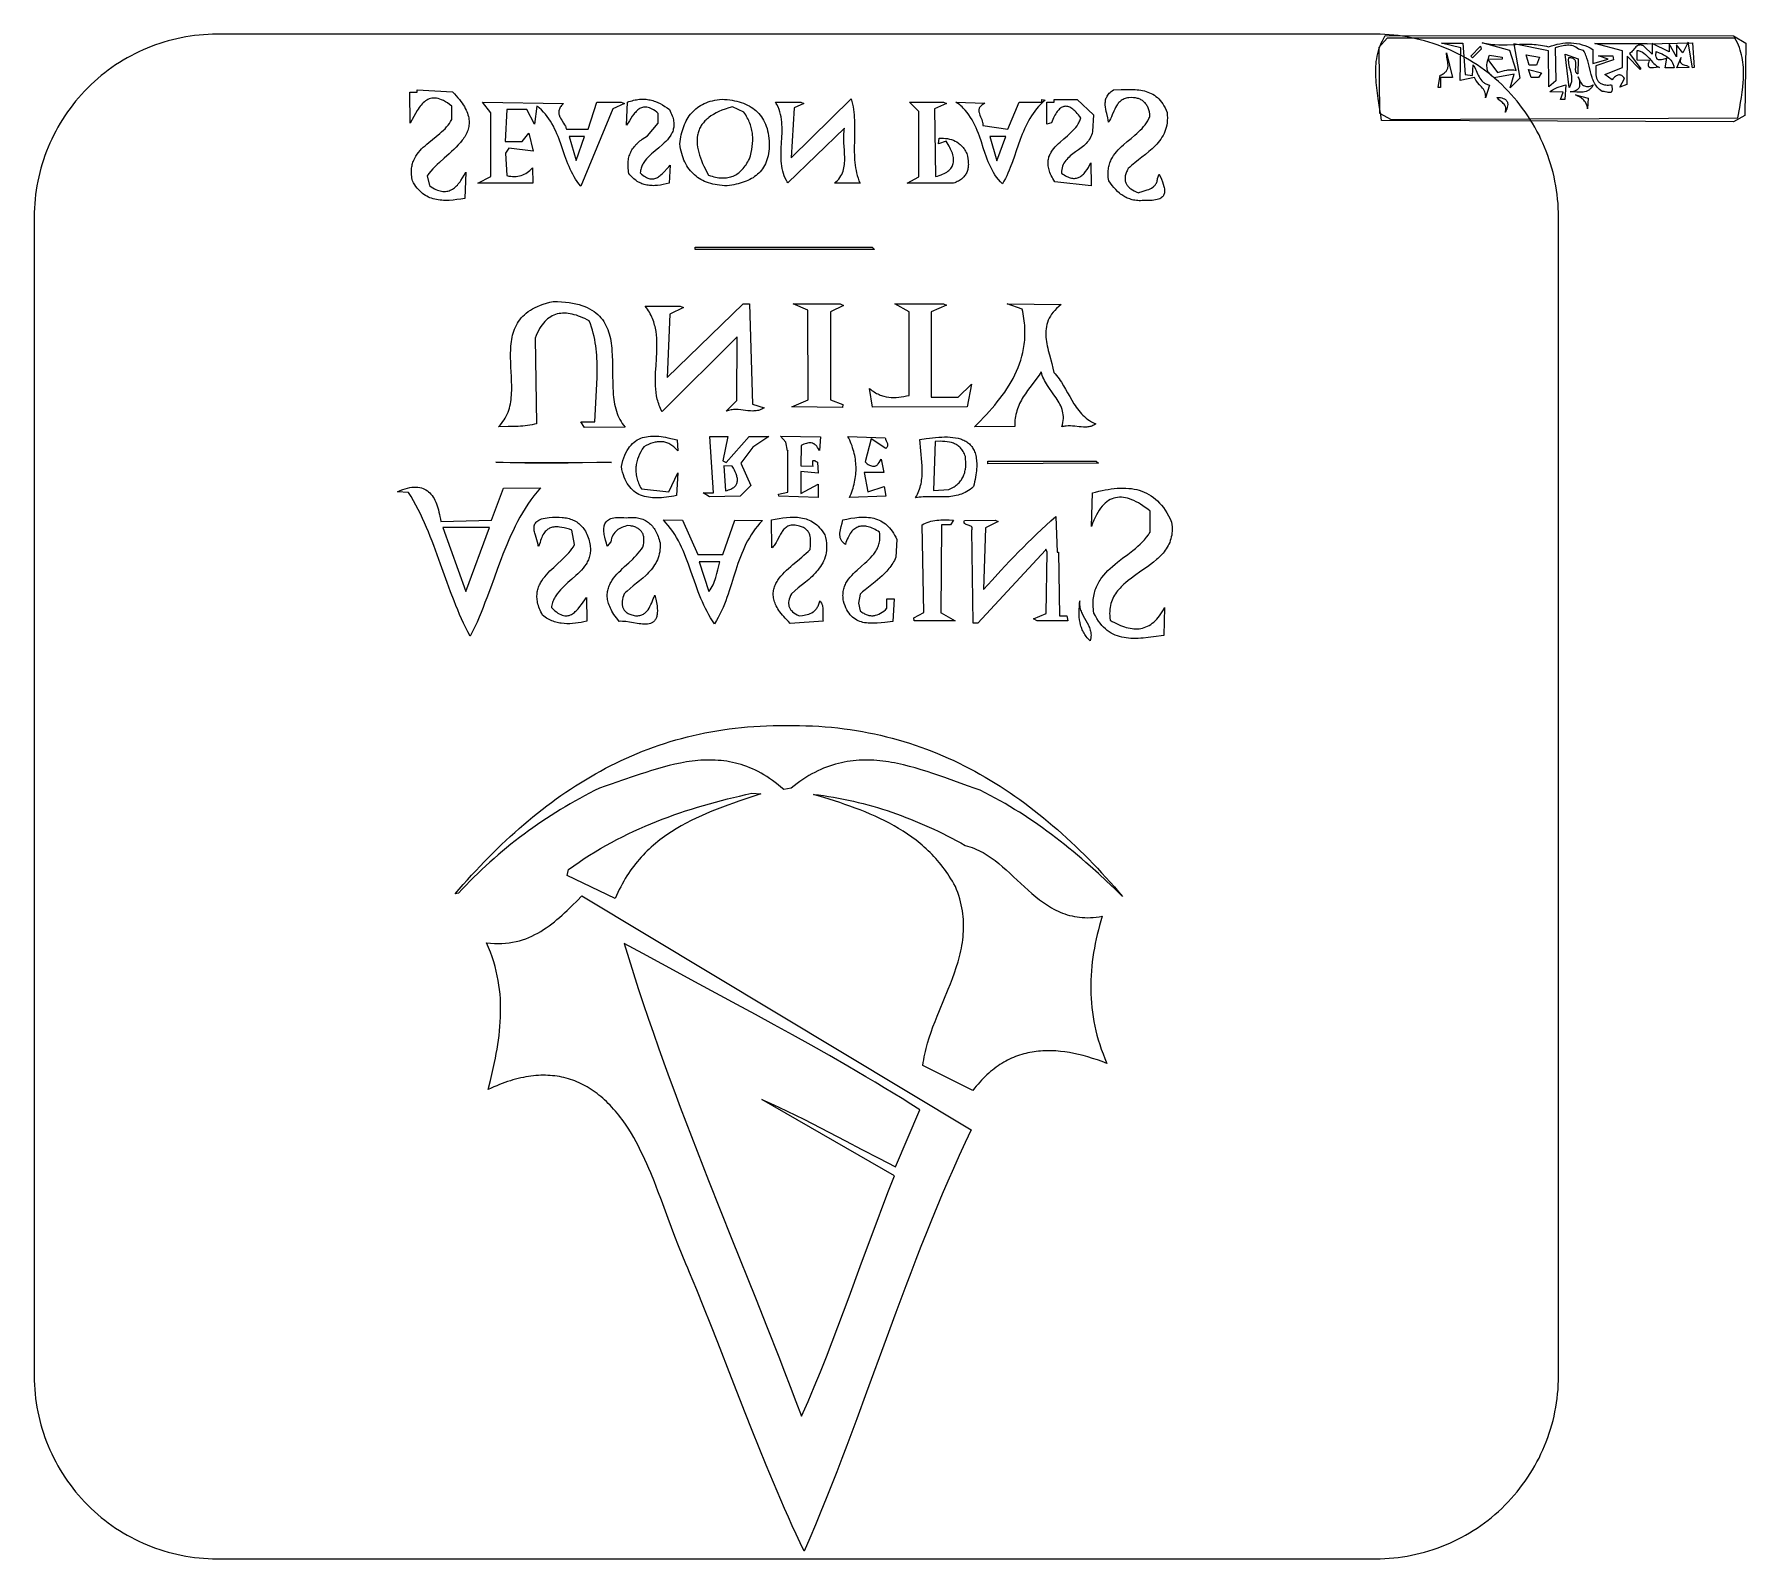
# Model space of a CAD drawing. Header units: metres. Extents: x -0.2 to 55.9, y -0.1 to 49.9.
import ezdxf

# ---------------------------------------------------------------- set-up
doc = ezdxf.new("R2010")
doc.units = ezdxf.units.M

msp = doc.modelspace()

# ---------------------------------------------------------------- linework, layer by layer
for points in [[(5.776928, -0.148714), (43.776928, -0.148714), (43.776928, -0.148714), (43.925911, -0.146867), (44.074451, -0.141341), (44.222486, -0.132161), (44.369955, -0.119354), (44.516795, -0.102946), (44.662947, -0.08296), (44.808348, -0.059423), (44.952936, -0.032361), (45.096651, -0.001798), (45.239431, 0.032239), (45.381214, 0.069726), (45.521939, 0.110637), (45.661545, 0.154946), (45.799969, 0.202628), (45.937151, 0.253657), (46.073029, 0.308008), (46.207541, 0.365656), (46.340627, 0.426575), (46.472224, 0.49074), (46.602271, 0.558125), (46.730707, 0.628704), (46.85747, 0.702453), (46.982498, 0.779345), (47.105731, 0.859356), (47.227107, 0.94246), (47.346564, 1.02863), (47.46404, 1.117843), (47.579475, 1.210073), (47.692807, 1.305293), (47.803974, 1.403479), (47.912915, 1.504604), (48.019569, 1.608645), (48.019569, 1.608645), (48.123609, 1.715298), (48.224735, 1.824239), (48.322921, 1.935407), (48.418141, 2.048738), (48.51037, 2.164173), (48.599583, 2.28165), (48.685754, 2.401107), (48.768858, 2.522482), (48.848869, 2.645715), (48.925761, 2.770744), (48.99951, 2.897507), (49.070089, 3.025943), (49.137474, 3.15599), (49.201638, 3.287587), (49.262558, 3.420672), (49.320205, 3.555185), (49.374557, 3.691063), (49.425586, 3.828245), (49.473268, 3.966669), (49.517577, 4.106275), (49.558488, 4.247), (49.595975, 4.388783), (49.630012, 4.531563), (49.660575, 4.675277), (49.687637, 4.819866), (49.711174, 4.965267), (49.731159, 5.111418), (49.747568, 5.258259), (49.760375, 5.405728), (49.769554, 5.553763), (49.775081, 5.702302), (49.776928, 5.851286), (49.776928, 43.851286), (49.776928, 43.851286), (49.775081, 44.000269), (49.769554, 44.148808), (49.760375, 44.296843), (49.747568, 44.444312), (49.731159, 44.591153), (49.711174, 44.737304), (49.687637, 44.882705), (49.660575, 45.027294), (49.630012, 45.171008), (49.595975, 45.313788), (49.558488, 45.455571), (49.517577, 45.596296), (49.473268, 45.735902), (49.425586, 45.874326), (49.374557, 46.011508), (49.320205, 46.147386), (49.262558, 46.281899), (49.201638, 46.414984), (49.137474, 46.546581), (49.070089, 46.676628), (48.99951, 46.805064), (48.925761, 46.931827), (48.848869, 47.056856), (48.768858, 47.180089), (48.685754, 47.301464), (48.599583, 47.420921), (48.51037, 47.538398), (48.418141, 47.653833), (48.322921, 47.767164), (48.224735, 47.878332), (48.123609, 47.987273), (48.019569, 48.093926), (48.019569, 48.093926), (47.912915, 48.197967), (47.803974, 48.299092), (47.692807, 48.397278), (47.579475, 48.492498), (47.46404, 48.584728), (47.346564, 48.673941), (47.227107, 48.760111), (47.105731, 48.843215), (46.982498, 48.923226), (46.85747, 49.000118), (46.730707, 49.073867), (46.602271, 49.144446), (46.472224, 49.211831), (46.340627, 49.275996), (46.207541, 49.336915), (46.073029, 49.394563), (45.937151, 49.448914), (45.799969, 49.499944), (45.661545, 49.547625), (45.521939, 49.591934), (45.381214, 49.632845), (45.239431, 49.670332), (45.096651, 49.704369), (44.952936, 49.734932), (44.808348, 49.761994), (44.662947, 49.785531), (44.516795, 49.805517), (44.369955, 49.821926), (44.222486, 49.834732), (44.074451, 49.843912), (43.925911, 49.849438), (43.776928, 49.851286), (5.776928, 49.851286), (5.776928, 49.851286), (5.627945, 49.849438), (5.479405, 49.843912), (5.331371, 49.834732), (5.183902, 49.821926), (5.037061, 49.805517), (4.89091, 49.785531), (4.745509, 49.761994), (4.60092, 49.734932), (4.457205, 49.704369), (4.314426, 49.670332), (4.172642, 49.632845), (4.031917, 49.591934), (3.892312, 49.547625), (3.753887, 49.499944), (3.616706, 49.448914), (3.480828, 49.394563), (3.346315, 49.336915), (3.21323, 49.275996), (3.081633, 49.211831), (2.951586, 49.144446), (2.82315, 49.073867), (2.696387, 49.000118), (2.571358, 48.923226), (2.448125, 48.843215), (2.32675, 48.760111), (2.207293, 48.673941), (2.089816, 48.584728), (1.974381, 48.492498), (1.861049, 48.397278), (1.749882, 48.299092), (1.640941, 48.197967), (1.534288, 48.093926), (1.534288, 48.093926), (1.430247, 47.987273), (1.329121, 47.878332), (1.230936, 47.767164), (1.135715, 47.653833), (1.043486, 47.538398), (0.954273, 47.420921), (0.868102, 47.301464), (0.784999, 47.180089), (0.704988, 47.056856), (0.628096, 46.931827), (0.554347, 46.805064), (0.483767, 46.676628), (0.416383, 46.546581), (0.352218, 46.414984), (0.291299, 46.281899), (0.233651, 46.147386), (0.1793, 46.011508), (0.12827, 45.874326), (0.080588, 45.735902), (0.036279, 45.596296), (-0.004631, 45.455571), (-0.042118, 45.313788), (-0.076156, 45.171008), (-0.106718, 45.027294), (-0.133781, 44.882705), (-0.157317, 44.737304), (-0.177303, 44.591153), (-0.193712, 44.444312), (-0.206519, 44.296843), (-0.215698, 44.148808), (-0.221224, 44.000269), (-0.223072, 43.851286), (-0.223072, 5.851286), (-0.223072, 5.851286), (-0.221224, 5.702302), (-0.215698, 5.553763), (-0.206519, 5.405728), (-0.193712, 5.258259), (-0.177303, 5.111418), (-0.157317, 4.965267), (-0.133781, 4.819866), (-0.106718, 4.675277), (-0.076156, 4.531563), (-0.042118, 4.388783), (-0.004631, 4.247), (0.036279, 4.106275), (0.080588, 3.966669), (0.12827, 3.828245), (0.1793, 3.691063), (0.233651, 3.555185), (0.291299, 3.420673), (0.352218, 3.287587), (0.416383, 3.15599), (0.483767, 3.025943), (0.554347, 2.897507), (0.628096, 2.770744), (0.704988, 2.645715), (0.784999, 2.522482), (0.868102, 2.401107), (0.954273, 2.28165), (1.043486, 2.164173), (1.135715, 2.048738), (1.230936, 1.935407), (1.329121, 1.824239), (1.430247, 1.715298), (1.534288, 1.608645), (1.534288, 1.608645), (1.640941, 1.504604), (1.749882, 1.403479), (1.861049, 1.305293), (1.974381, 1.210073), (2.089816, 1.117843), (2.207293, 1.02863), (2.32675, 0.94246), (2.448125, 0.859356), (2.571358, 0.779345), (2.696387, 0.702453), (2.82315, 0.628704), (2.951585, 0.558125), (3.081633, 0.49074), (3.21323, 0.426575), (3.346315, 0.365656), (3.480828, 0.308008), (3.616706, 0.253657), (3.753887, 0.202628), (3.892312, 0.154946), (4.031917, 0.110637), (4.172642, 0.069726), (4.314426, 0.032239), (4.457205, -0.001798), (4.60092, -0.032361), (4.745509, -0.059423), (4.89091, -0.08296), (5.037061, -0.102946), (5.183902, -0.119354), (5.331371, -0.132161), (5.479405, -0.141341), (5.627945, -0.146867), (5.776928, -0.148714)], [(55.919095, 49.555975), (55.892489, 47.180632), (55.513476, 46.978651), (43.968441, 47.025594), (43.968441, 47.025594), (43.94601, 47.205149), (43.920342, 47.384108), (43.865504, 47.740083), (43.83944, 47.917021), (43.81635, 48.093208), (43.797786, 48.268605), (43.790686, 48.355994), (43.785301, 48.443172), (43.781824, 48.530133), (43.780448, 48.616871), (43.781369, 48.703383), (43.78478, 48.789664), (43.790876, 48.875708), (43.799849, 48.961511), (43.811896, 49.047068), (43.827209, 49.132373), (43.845983, 49.217423), (43.868412, 49.302213), (43.89469, 49.386736), (43.925011, 49.47099), (43.959569, 49.554968), (43.998558, 49.638666), (44.042173, 49.722079), (44.090607, 49.805202), (55.517452, 49.802946), (55.919095, 49.555975)], [(44.153003, 49.722282), (43.877953, 49.416039), (43.907267, 47.260331), (44.284581, 47.059255), (55.663242, 47.106095), (55.663242, 47.106095), (55.720555, 47.445218), (55.749275, 47.613663), (55.776485, 47.781335), (55.801019, 47.948214), (55.821713, 48.114279), (55.8374, 48.27951), (55.843002, 48.361807), (55.846916, 48.443887), (55.848996, 48.525748), (55.849096, 48.607388), (55.847071, 48.688803), (55.842775, 48.769993), (55.836062, 48.850953), (55.826787, 48.931681), (55.814805, 49.012175), (55.799969, 49.092432), (55.782133, 49.17245), (55.761154, 49.252225), (55.736883, 49.331756), (55.709177, 49.41104), (55.677889, 49.490074), (55.642874, 49.568856), (55.603985, 49.647383), (55.561079, 49.725652), (44.153003, 49.722282)], [(45.935073, 49.561033), (46.633847, 49.561033), (46.714761, 48.533131), (46.95359, 48.500589), (46.973021, 48.852326), (46.973021, 48.852326), (47.002495, 48.806912), (47.029195, 48.75907), (47.053837, 48.709424), (47.077134, 48.658597), (47.122559, 48.555891), (47.146116, 48.505259), (47.171189, 48.455937), (47.198494, 48.40855), (47.228745, 48.363719), (47.262657, 48.322069), (47.28121, 48.302631), (47.300946, 48.284222), (47.321955, 48.266919), (47.344327, 48.250801), (47.368149, 48.235945), (47.393513, 48.222429), (47.420508, 48.210331), (47.449222, 48.199729), (47.479745, 48.190701), (47.512166, 48.183325), (47.384788, 47.76107), (47.384788, 47.76107), (47.387104, 47.789909), (47.387554, 47.817623), (47.386235, 47.844275), (47.383245, 47.869924), (47.378683, 47.894632), (47.372646, 47.91846), (47.35654, 47.963721), (47.335711, 48.006197), (47.310943, 48.046375), (47.283019, 48.084746), (47.252724, 48.121799), (47.188156, 48.193905), (47.123509, 48.266607), (47.093115, 48.304404), (47.065053, 48.343818), (47.040107, 48.385337), (47.019061, 48.429451), (46.546147, 48.338332), (46.574789, 49.409619), (45.935073, 49.561033)], [(47.238478, 49.358047), (46.951695, 49.079182), (46.895718, 49.136536), (47.222511, 49.454961), (47.238478, 49.358047)], [(47.275632, 49.570405), (47.275632, 49.570405), (47.343361, 49.555554), (47.41117, 49.543001), (47.47905, 49.532585), (47.546998, 49.524146), (47.615007, 49.517523), (47.683071, 49.512555), (47.819339, 49.506939), (47.955755, 49.506011), (48.092272, 49.508483), (48.365415, 49.518478), (48.501945, 49.523425), (48.638385, 49.526622), (48.774687, 49.526782), (48.910802, 49.522616), (48.978774, 49.518509), (49.046683, 49.512838), (49.11452, 49.505442), (49.182282, 49.49616), (49.249961, 49.484831), (49.317551, 49.471294), (49.385047, 49.455388), (49.452443, 49.436952), (49.452443, 49.436952), (49.545374, 49.46955), (49.638054, 49.497756), (49.730476, 49.521436), (49.822633, 49.540454), (49.914517, 49.554677), (50.006123, 49.563968), (50.097442, 49.568194), (50.188468, 49.56722), (50.279193, 49.56091), (50.369611, 49.549131), (50.459715, 49.531747), (50.549498, 49.508624), (50.638952, 49.479627), (50.72807, 49.444621), (50.816846, 49.403471), (50.905273, 49.356042), (50.907844, 48.890679), (51.408238, 49.029423), (51.09192, 49.143209), (51.553274, 49.143209), (51.579377, 49.010478), (50.9956, 48.809561), (50.9956, 48.809561), (50.997135, 48.69496), (50.99797, 48.636632), (51.000219, 48.578654), (51.004907, 48.521802), (51.013061, 48.466852), (51.025707, 48.41458), (51.034035, 48.389691), (51.043871, 48.365762), (51.055344, 48.342891), (51.068581, 48.321175), (51.08371, 48.300711), (51.100861, 48.281595), (51.120161, 48.263925), (51.141738, 48.247797), (51.165722, 48.23331), (51.192239, 48.220559), (51.22142, 48.209642), (51.25339, 48.200656), (51.28828, 48.193697), (51.326217, 48.188864), (51.36733, 48.186252), (51.411747, 48.185959), (51.459595, 48.188083), (51.511005, 48.192719), (51.511005, 48.192719), (51.520801, 48.154023), (51.52804, 48.119221), (51.532853, 48.08813), (51.535369, 48.060564), (51.535721, 48.036338), (51.53404, 48.015267), (51.530456, 47.997165), (51.525101, 47.981848), (51.518105, 47.969131), (51.509601, 47.958829), (51.499719, 47.950756), (51.488591, 47.944728), (51.476346, 47.940559), (51.463118, 47.938065), (51.434231, 47.93736), (51.402981, 47.941132), (51.370415, 47.9479), (51.305532, 47.964506), (51.275314, 47.971382), (51.247977, 47.975334), (51.224568, 47.97488), (51.214666, 47.972538), (51.206139, 47.96854), (51.206139, 47.96854), (51.163632, 48.001424), (51.124475, 48.03567), (51.088483, 48.071201), (51.055472, 48.107942), (51.025257, 48.145819), (50.997653, 48.184755), (50.972475, 48.224674), (50.949539, 48.265502), (50.92866, 48.307164), (50.909653, 48.349582), (50.892333, 48.392683), (50.876516, 48.436391), (50.848651, 48.525324), (50.824579, 48.615778), (50.781902, 48.798833), (50.760342, 48.890228), (50.736662, 48.980728), (50.709386, 49.069731), (50.693937, 49.113482), (50.677034, 49.156632), (50.658493, 49.199106), (50.63813, 49.240829), (50.615758, 49.281724), (50.591194, 49.321716), (50.427766, 49.357256), (50.427766, 49.357256), (50.385892, 49.393999), (50.343228, 49.424037), (50.299781, 49.447844), (50.255558, 49.465893), (50.210569, 49.47866), (50.164819, 49.486619), (50.118318, 49.490243), (50.071073, 49.490008), (50.023091, 49.486386), (49.974381, 49.479853), (49.924949, 49.470883), (49.874805, 49.45995), (49.772408, 49.434092), (49.667251, 49.406074), (49.688175, 48.326239), (49.461629, 48.120935), (49.446629, 49.312295), (48.310302, 49.540476), (48.506191, 48.415694), (48.187119, 48.096873), (48.324097, 48.545343), (47.668828, 48.426158), (47.668828, 48.426158), (47.614533, 48.462327), (47.59034, 48.481042), (47.56805, 48.500166), (47.547613, 48.519689), (47.528981, 48.539603), (47.512104, 48.5599), (47.496931, 48.58057), (47.483413, 48.601604), (47.471501, 48.622994), (47.461146, 48.644732), (47.452296, 48.666808), (47.438918, 48.711939), (47.430971, 48.758319), (47.428057, 48.805876), (47.429779, 48.854542), (47.435741, 48.904245), (47.445546, 48.954916), (47.458797, 49.006484), (47.475097, 49.058879), (47.494048, 49.112032), (47.515255, 49.165871), (47.926067, 49.09875), (47.923114, 49.038089), (47.454648, 49.024122), (47.778542, 48.597294), (47.778542, 48.597294), (47.8513, 48.621787), (47.925635, 48.64401), (48.001255, 48.662784), (48.077866, 48.676928), (48.116453, 48.681895), (48.155178, 48.685264), (48.194006, 48.686885), (48.232899, 48.686611), (48.271821, 48.684296), (48.310736, 48.679791), (48.349607, 48.67295), (48.388398, 48.663624), (48.17586, 49.314799), (47.275632, 49.570405)], [(54.1743, 48.747649), (54.033099, 49.585786), (53.849972, 49.242691), (53.651375, 49.507278), (53.651375, 49.112715), (53.409286, 49.538456), (53.409286, 49.278387), (52.844413, 49.54489), (52.844413, 49.200873), (52.588891, 49.452706), (52.588891, 49.452706), (52.565729, 49.466151), (52.543642, 49.477132), (52.522574, 49.48576), (52.502473, 49.492148), (52.483281, 49.49641), (52.464945, 49.498657), (52.447409, 49.499003), (52.430619, 49.49756), (52.414519, 49.494442), (52.399054, 49.489761), (52.369811, 49.476162), (52.34245, 49.457665), (52.316532, 49.435173), (52.291616, 49.409589), (52.267262, 49.381815), (52.218484, 49.323307), (52.193179, 49.294378), (52.166679, 49.26687), (52.138541, 49.241685), (52.108328, 49.219725), (52.474654, 48.718559), (52.455147, 48.690757), (52.026183, 49.136014), (52.017499, 48.199395), (51.787704, 48.1123), (51.944277, 48.399607), (51.944277, 48.399607), (51.921251, 48.430798), (51.897921, 48.457003), (51.874276, 48.478314), (51.850305, 48.494824), (51.825997, 48.506627), (51.801339, 48.513814), (51.776322, 48.516478), (51.750933, 48.514713), (51.725161, 48.508611), (51.698996, 48.498265), (51.672425, 48.483767), (51.645438, 48.465211), (51.618023, 48.442688), (51.590169, 48.416293), (51.561865, 48.386117), (51.5331, 48.352253), (51.297656, 48.532581), (51.876059, 48.758389), (51.876059, 49.303402), (50.963514, 49.546536), (52.683054, 49.545644), (52.68161, 49.535041), (54.176443, 49.573582), (54.231877, 48.755762), (54.1743, 48.747649)], [(46.100817, 49.24523), (46.295048, 48.432173), (45.904539, 48.432173), (45.904539, 48.109642), (45.823843, 48.109642), (45.897878, 48.505326), (45.897878, 48.505326), (45.934771, 48.521746), (45.968169, 48.538895), (45.998223, 48.556741), (46.025088, 48.575257), (46.048914, 48.594411), (46.069854, 48.614176), (46.088061, 48.63452), (46.103688, 48.655415), (46.116886, 48.676832), (46.127808, 48.698739), (46.136607, 48.721109), (46.143434, 48.743911), (46.148443, 48.767116), (46.151786, 48.790694), (46.154083, 48.838851), (46.151544, 48.888147), (46.145389, 48.938345), (46.12711, 49.040501), (46.117424, 49.091985), (46.109, 49.143426), (46.103058, 49.194587), (46.100817, 49.24523)], [(48.818413, 48.835338), (48.715935, 49.179222), (49.155846, 49.09505), (49.057257, 48.835338), (48.818413, 48.835338)], [(49.997735, 49.197405), (50.423527, 49.046834), (50.413779, 48.547557), (50.413779, 48.547557), (50.395419, 48.556809), (50.380097, 48.568024), (50.367565, 48.581054), (50.357575, 48.595749), (50.34988, 48.61196), (50.344232, 48.62954), (50.340384, 48.648338), (50.338087, 48.668207), (50.337159, 48.710558), (50.339466, 48.755403), (50.345862, 48.847811), (50.345989, 48.892991), (50.344417, 48.914804), (50.341426, 48.935901), (50.336767, 48.956133), (50.330192, 48.97535), (50.321455, 48.993405), (50.310307, 49.010148), (50.296501, 49.025429), (50.279789, 49.039102), (50.259923, 49.051015), (50.236657, 49.061022), (50.209741, 49.068972), (50.178929, 49.074717), (50.143973, 49.078108), (50.104625, 49.078996), (50.104625, 49.078996), (50.10072, 49.048599), (50.098683, 49.018212), (50.098357, 48.987834), (50.099584, 48.957466), (50.106066, 48.896757), (50.116866, 48.836082), (50.130722, 48.775438), (50.146372, 48.714824), (50.178007, 48.593673), (50.191467, 48.533132), (50.201673, 48.47261), (50.207363, 48.412105), (50.208119, 48.381859), (50.207274, 48.351615), (50.204668, 48.321375), (50.200144, 48.291138), (50.193545, 48.260903), (50.184712, 48.23067), (50.173488, 48.200439), (50.159715, 48.170209), (50.143235, 48.139981), (50.123891, 48.109754), (49.997735, 49.197405)], [(53.089981, 48.759083), (53.089981, 48.759083), (53.078029, 48.764181), (53.064906, 48.767717), (53.035657, 48.770785), (53.003249, 48.769639), (52.968696, 48.765631), (52.897217, 48.754438), (52.86232, 48.749958), (52.829336, 48.748025), (52.799282, 48.74999), (52.78567, 48.752858), (52.77317, 48.757207), (52.761911, 48.763207), (52.752017, 48.771027), (52.743617, 48.780836), (52.736837, 48.792802), (52.731803, 48.807096), (52.728644, 48.823885), (52.727485, 48.84334), (52.728453, 48.865628), (52.731675, 48.89092), (52.737278, 48.919383), (52.745389, 48.951187), (52.756135, 48.986502), (52.360236, 48.996603), (52.360621, 49.319629), (52.360621, 49.319629), (52.392293, 49.313523), (52.422606, 49.30567), (52.451637, 49.296171), (52.479465, 49.285126), (52.50617, 49.272638), (52.531829, 49.258806), (52.580327, 49.227519), (52.625589, 49.192074), (52.668244, 49.153279), (52.708922, 49.111945), (52.748254, 49.068878), (52.825394, 48.980787), (52.864463, 48.937379), (52.904704, 48.895476), (52.946746, 48.855886), (52.99122, 48.819418), (53.038755, 48.786881), (53.063867, 48.772339), (53.089981, 48.759083)], [(53.566654, 48.750683), (53.276287, 48.754705), (53.327829, 49.066306), (53.327829, 49.066306), (53.279861, 49.04614), (53.235033, 49.02994), (53.193426, 49.017827), (53.155123, 49.009926), (53.120204, 49.006358), (53.088751, 49.007247), (53.060847, 49.012715), (53.036571, 49.022886), (53.02582, 49.029773), (53.016007, 49.037882), (53.007142, 49.047228), (52.999235, 49.057826), (52.986337, 49.08284), (52.977394, 49.113049), (52.972489, 49.148574), (52.971703, 49.189539), (52.975116, 49.236066), (52.982812, 49.288278), (52.982812, 49.288278), (53.079792, 49.246676), (53.175718, 49.203374), (53.222379, 49.180209), (53.267688, 49.155565), (53.311283, 49.129094), (53.352802, 49.100443), (53.39188, 49.069263), (53.428156, 49.035201), (53.461267, 48.997907), (53.490851, 48.957031), (53.516544, 48.912221), (53.537984, 48.863127), (53.546995, 48.836864), (53.554808, 48.809398), (53.561376, 48.780686), (53.566654, 48.750683)], [(53.798958, 49.089931), (53.798958, 49.089931), (53.787669, 49.063629), (53.778995, 49.039418), (53.772803, 49.017192), (53.768955, 48.996846), (53.767318, 48.978275), (53.767755, 48.961372), (53.77013, 48.946031), (53.774309, 48.932148), (53.780156, 48.919616), (53.787535, 48.908329), (53.796311, 48.898182), (53.806349, 48.889069), (53.829667, 48.873522), (53.856406, 48.860842), (53.885481, 48.850183), (53.915808, 48.840699), (53.975888, 48.821874), (54.003472, 48.81084), (54.027974, 48.797598), (54.04831, 48.781302), (54.056577, 48.771744), (54.063396, 48.761105), (53.658014, 48.753274), (53.798958, 49.089931)], [(48.792311, 48.695497), (49.218678, 48.589317), (49.124318, 48.432173), (48.882561, 48.432173), (48.792311, 48.695497)], [(50.42661, 48.455206), (50.42661, 48.455206), (50.441311, 48.406018), (50.457605, 48.360362), (50.475605, 48.318416), (50.495423, 48.280361), (50.517174, 48.246374), (50.54097, 48.216634), (50.566924, 48.191322), (50.59515, 48.170615), (50.625759, 48.154692), (50.658866, 48.143733), (50.694583, 48.137916), (50.733023, 48.137421), (50.7743, 48.142426), (50.818526, 48.15311), (50.865815, 48.169653), (50.916279, 48.192233), (50.916279, 48.192233), (50.900205, 48.16231), (50.883357, 48.13485), (50.865763, 48.109755), (50.847451, 48.086924), (50.828448, 48.066258), (50.808782, 48.047656), (50.78848, 48.031019), (50.767571, 48.016247), (50.746081, 48.003239), (50.724039, 47.991897), (50.701472, 47.982121), (50.678408, 47.973809), (50.630898, 47.961183), (50.581731, 47.95322), (50.531127, 47.94912), (50.479308, 47.948086), (50.426495, 47.949317), (50.372908, 47.952016), (50.2643, 47.958618), (50.20972, 47.960923), (50.155252, 47.961499), (50.155252, 47.961499), (50.215554, 47.969167), (50.269068, 47.980264), (50.316011, 47.994716), (50.356597, 48.012453), (50.391044, 48.033402), (50.406033, 48.045058), (50.419568, 48.05749), (50.431676, 48.07069), (50.442385, 48.084647), (50.451721, 48.099353), (50.459711, 48.114799), (50.471763, 48.147874), (50.478757, 48.183802), (50.480909, 48.222508), (50.478435, 48.263922), (50.471552, 48.30797), (50.460476, 48.354582), (50.445423, 48.403685), (50.42661, 48.455206)], [(12.747652, 44.885134), (12.747652, 44.885134), (12.801248, 44.847869), (12.853454, 44.814931), (12.904303, 44.786217), (12.953828, 44.761625), (13.002061, 44.741052), (13.049035, 44.724394), (13.094783, 44.711549), (13.139336, 44.702413), (13.182729, 44.696884), (13.224992, 44.694858), (13.26616, 44.696232), (13.306264, 44.700904), (13.345338, 44.70877), (13.383414, 44.719728), (13.420524, 44.733674), (13.456701, 44.750505), (13.491977, 44.770118), (13.526387, 44.792411), (13.559961, 44.81728), (13.592733, 44.844622), (13.624735, 44.874334), (13.656, 44.906313), (13.68656, 44.940457), (13.716448, 44.976662), (13.745698, 45.014825), (13.77434, 45.054843), (13.829936, 45.140032), (13.883497, 45.231405), (13.935283, 45.328138), (13.903044, 44.464825), (13.903044, 44.464825), (13.771277, 44.443883), (13.641467, 44.426093), (13.513893, 44.412405), (13.38883, 44.403769), (13.327327, 44.401642), (13.266556, 44.401133), (13.206552, 44.402362), (13.147349, 44.405447), (13.088981, 44.410507), (13.031484, 44.417661), (12.974892, 44.427026), (12.91924, 44.438723), (12.864562, 44.452869), (12.810893, 44.469583), (12.758268, 44.488984), (12.706721, 44.51119), (12.656287, 44.536321), (12.607001, 44.564495), (12.558896, 44.59583), (12.512008, 44.630445), (12.466372, 44.668459), (12.422022, 44.70999), (12.378993, 44.755158), (12.337319, 44.80408), (12.297035, 44.856876), (12.258175, 44.913664), (12.220775, 44.974563), (12.184869, 45.039692), (12.184869, 45.039692), (12.173913, 45.091034), (12.165012, 45.141064), (12.158115, 45.189815), (12.153169, 45.23732), (12.150123, 45.283611), (12.148925, 45.328723), (12.149523, 45.372687), (12.151866, 45.415538), (12.155902, 45.457308), (12.16158, 45.49803), (12.168847, 45.537737), (12.177652, 45.576462), (12.187943, 45.614238), (12.199668, 45.651098), (12.212777, 45.687076), (12.227216, 45.722204), (12.259881, 45.790044), (12.29725, 45.854881), (12.338909, 45.91698), (12.384444, 45.976605), (12.433442, 46.034021), (12.485489, 46.089491), (12.540171, 46.143281), (12.597076, 46.195654), (12.655788, 46.246875), (12.715895, 46.297207), (12.838638, 46.396265), (12.961995, 46.494943), (13.082657, 46.595353), (13.140943, 46.64687), (13.197315, 46.699612), (13.251358, 46.753845), (13.302659, 46.809832), (13.350804, 46.867839), (13.395381, 46.928128), (13.435974, 46.990966), (13.47217, 47.056615), (13.469918, 47.492148), (13.469918, 47.492148), (13.398412, 47.547664), (13.329723, 47.596113), (13.263758, 47.637731), (13.200423, 47.672753), (13.139624, 47.701415), (13.081266, 47.723954), (13.025255, 47.740604), (12.971497, 47.751603), (12.919898, 47.757186), (12.870364, 47.757588), (12.8228, 47.753047), (12.777113, 47.743798), (12.733207, 47.730076), (12.69099, 47.712119), (12.650366, 47.690161), (12.611242, 47.664438), (12.573523, 47.635187), (12.537115, 47.602644), (12.501924, 47.567045), (12.467856, 47.528624), (12.434816, 47.487619), (12.402711, 47.444266), (12.371446, 47.3988), (12.340927, 47.351456), (12.281751, 47.252084), (12.224428, 47.148035), (12.11233, 46.93346), (12.09283, 47.948376), (12.334918, 47.948376), (12.334918, 48.029009), (13.496507, 47.958926), (13.496507, 47.958926), (13.559977, 47.894441), (13.619032, 47.831181), (13.673769, 47.76912), (13.724284, 47.708233), (13.770674, 47.648493), (13.813033, 47.589873), (13.85146, 47.532348), (13.88605, 47.475891), (13.916899, 47.420476), (13.944104, 47.366076), (13.967761, 47.312665), (13.987967, 47.260217), (14.004817, 47.208705), (14.018408, 47.158104), (14.028836, 47.108386), (14.036198, 47.059526), (14.04059, 47.011498), (14.042108, 46.964274), (14.040848, 46.917829), (14.036907, 46.872136), (14.030381, 46.827169), (14.021367, 46.782902), (14.00996, 46.739309), (13.996257, 46.696362), (13.980355, 46.654036), (13.962349, 46.612305), (13.942335, 46.571142), (13.920411, 46.530521), (13.896673, 46.490415), (13.871216, 46.450799), (13.844137, 46.411645), (13.815532, 46.372929), (13.754132, 46.2967), (13.687784, 46.221902), (13.617259, 46.148324), (13.543329, 46.075756), (13.466762, 46.003988), (13.38833, 45.932808), (13.228951, 45.791375), (13.071355, 45.649772), (12.995152, 45.57838), (12.921705, 45.506315), (12.851786, 45.433366), (12.786165, 45.359321), (12.725611, 45.283972), (12.697476, 45.245742), (12.670896, 45.207107), (12.747652, 44.885134)], [(19.655868, 45.307667), (19.655868, 45.307667), (19.699843, 45.266715), (19.742437, 45.230892), (19.783702, 45.199996), (19.823692, 45.173831), (19.862459, 45.152197), (19.900056, 45.134895), (19.936537, 45.121726), (19.971953, 45.112493), (20.006359, 45.106996), (20.039806, 45.105037), (20.072348, 45.106416), (20.104038, 45.110936), (20.134928, 45.118396), (20.165071, 45.1286), (20.194521, 45.141348), (20.22333, 45.15644), (20.251551, 45.17368), (20.279237, 45.192867), (20.306441, 45.213803), (20.333216, 45.23629), (20.385689, 45.28512), (20.437081, 45.337767), (20.538309, 45.448153), (20.588993, 45.502713), (20.640287, 45.554732), (20.606321, 44.965125), (20.606321, 44.965125), (20.507174, 44.939916), (20.409988, 44.91895), (20.314815, 44.902608), (20.221704, 44.891273), (20.130705, 44.885326), (20.086014, 44.884493), (20.041869, 44.885151), (19.998277, 44.887346), (19.955245, 44.891128), (19.912779, 44.896543), (19.870884, 44.903639), (19.829568, 44.912465), (19.788836, 44.923068), (19.748695, 44.935495), (19.709151, 44.949795), (19.670211, 44.966015), (19.63188, 44.984203), (19.594165, 45.004407), (19.557072, 45.026675), (19.520608, 45.051053), (19.484778, 45.077591), (19.449589, 45.106335), (19.415048, 45.137333), (19.38116, 45.170634), (19.347931, 45.206285), (19.315369, 45.244334), (19.28348, 45.284828), (19.28348, 45.284828), (19.273602, 45.338461), (19.265795, 45.391002), (19.26004, 45.442463), (19.256314, 45.492853), (19.254598, 45.542185), (19.254871, 45.590469), (19.257113, 45.637717), (19.261303, 45.68394), (19.26742, 45.729149), (19.275445, 45.773355), (19.285355, 45.81657), (19.297132, 45.858804), (19.310754, 45.900068), (19.326202, 45.940374), (19.343453, 45.979734), (19.362488, 46.018157), (19.383287, 46.055655), (19.405829, 46.09224), (19.430093, 46.127922), (19.456058, 46.162713), (19.483705, 46.196624), (19.513013, 46.229666), (19.543961, 46.26185), (19.576528, 46.293187), (19.610695, 46.323688), (19.64644, 46.353365), (19.683743, 46.382229), (19.722584, 46.410291), (19.804797, 46.464052), (19.892914, 46.514739), (20.243146, 46.936368), (20.247547, 47.251564), (20.247547, 47.251564), (20.194436, 47.295439), (20.143406, 47.33368), (20.094382, 47.366489), (20.047288, 47.394068), (20.002049, 47.41662), (19.958591, 47.434347), (19.916839, 47.447452), (19.876716, 47.456137), (19.838149, 47.460605), (19.801061, 47.461059), (19.765379, 47.457699), (19.731026, 47.45073), (19.697928, 47.440353), (19.66601, 47.426772), (19.635197, 47.410187), (19.605413, 47.390803), (19.576583, 47.36882), (19.548633, 47.344443), (19.521487, 47.317873), (19.49507, 47.289312), (19.469307, 47.258964), (19.444124, 47.22703), (19.395193, 47.159215), (19.347677, 47.087489), (19.300976, 47.013469), (19.207613, 46.865031), (19.23358, 47.620952), (19.23358, 47.620952), (19.284842, 47.640164), (19.335495, 47.657254), (19.385545, 47.67226), (19.435, 47.685223), (19.48387, 47.696181), (19.532161, 47.705174), (19.579882, 47.712241), (19.62704, 47.717421), (19.673644, 47.720754), (19.719701, 47.722278), (19.765219, 47.722033), (19.810207, 47.720059), (19.854673, 47.716393), (19.898623, 47.711077), (19.942067, 47.704148), (19.985012, 47.695646), (20.027466, 47.685611), (20.069438, 47.674081), (20.110934, 47.661096), (20.151964, 47.646696), (20.232653, 47.613803), (20.311571, 47.575718), (20.38878, 47.532755), (20.464344, 47.485226), (20.538326, 47.433447), (20.610791, 47.377731), (20.610791, 47.377731), (20.638432, 47.326298), (20.662998, 47.276251), (20.684572, 47.227551), (20.703237, 47.180163), (20.719076, 47.134047), (20.732173, 47.089166), (20.742612, 47.045482), (20.750475, 47.002958), (20.755847, 46.961555), (20.758811, 46.921237), (20.75945, 46.881965), (20.757848, 46.843701), (20.754088, 46.806408), (20.748253, 46.770048), (20.740427, 46.734584), (20.730694, 46.699977), (20.719137, 46.66619), (20.705839, 46.633185), (20.690884, 46.600924), (20.674356, 46.56937), (20.656337, 46.538485), (20.636911, 46.508231), (20.594173, 46.449465), (20.546809, 46.392771), (20.495486, 46.337847), (20.440873, 46.284391), (20.383637, 46.2321), (20.263965, 46.12981), (20.141813, 46.02856), (20.081475, 45.977571), (20.022519, 45.925937), (19.965614, 45.873354), (19.911426, 45.819523), (19.860623, 45.76414), (19.813873, 45.706905), (19.771844, 45.647514), (19.752808, 45.616916), (19.735202, 45.585666), (19.71911, 45.553726), (19.704616, 45.521059), (19.691803, 45.487627), (19.680753, 45.453392), (19.671552, 45.418316), (19.664281, 45.382361), (19.659026, 45.345491), (19.655868, 45.307667)], [(22.337318, 47.721313), (22.337318, 47.721313), (22.42392, 47.715039), (22.508448, 47.706683), (22.590864, 47.696198), (22.671128, 47.683539), (22.749201, 47.668658), (22.825044, 47.65151), (22.898618, 47.632047), (22.969885, 47.610223), (23.038806, 47.585991), (23.105341, 47.559305), (23.169452, 47.530119), (23.231099, 47.498385), (23.290245, 47.464058), (23.346849, 47.427091), (23.400873, 47.387436), (23.452279, 47.345049), (23.501026, 47.299881), (23.547077, 47.251887), (23.590392, 47.201021), (23.630932, 47.147234), (23.668659, 47.090482), (23.703533, 47.030717), (23.735516, 46.967893), (23.764568, 46.901963), (23.790651, 46.832881), (23.813726, 46.760601), (23.833754, 46.685075), (23.850696, 46.606257), (23.864512, 46.524101), (23.875165, 46.43856), (23.882615, 46.349588), (23.886823, 46.257137), (23.886823, 46.257137), (23.885259, 46.171721), (23.880431, 46.089647), (23.872398, 46.010855), (23.861217, 45.935283), (23.846947, 45.862872), (23.829646, 45.793561), (23.809371, 45.727289), (23.786181, 45.663996), (23.760133, 45.603621), (23.731285, 45.546103), (23.699696, 45.491383), (23.665422, 45.439398), (23.628523, 45.390089), (23.589056, 45.343395), (23.547079, 45.299256), (23.502649, 45.25761), (23.455826, 45.218398), (23.406666, 45.181559), (23.355228, 45.147031), (23.301569, 45.114756), (23.245748, 45.084671), (23.187822, 45.056716), (23.12785, 45.030831), (23.065889, 45.006955), (23.001998, 44.985028), (22.936233, 44.964989), (22.868654, 44.946777), (22.799318, 44.930331), (22.728283, 44.915592), (22.655607, 44.902499), (22.581347, 44.89099), (22.505563, 44.881006), (22.505563, 44.881006), (22.421561, 44.884139), (22.339844, 44.88979), (22.260411, 44.897964), (22.183263, 44.908667), (22.108398, 44.921902), (22.035816, 44.937675), (21.965518, 44.955992), (21.897502, 44.976857), (21.83177, 45.000276), (21.76832, 45.026252), (21.707151, 45.054793), (21.648265, 45.085901), (21.591661, 45.119583), (21.537338, 45.155844), (21.485296, 45.194688), (21.435535, 45.236121), (21.388054, 45.280147), (21.342854, 45.326772), (21.299934, 45.376001), (21.259293, 45.427839), (21.220933, 45.48229), (21.184851, 45.539361), (21.151049, 45.599055), (21.119525, 45.661378), (21.09028, 45.726335), (21.063313, 45.793931), (21.038624, 45.864171), (21.016213, 45.93706), (20.99608, 46.012604), (20.978223, 46.090806), (20.962644, 46.171673), (20.949341, 46.255209), (20.949341, 46.255209), (20.959723, 46.332934), (20.971809, 46.408946), (20.985642, 46.48321), (21.001263, 46.555693), (21.018716, 46.626359), (21.038042, 46.695174), (21.059285, 46.762103), (21.082486, 46.827112), (21.107689, 46.890166), (21.134935, 46.95123), (21.164267, 47.010271), (21.195728, 47.067252), (21.22936, 47.122141), (21.265205, 47.174901), (21.303306, 47.2255), (21.343706, 47.273901), (21.386446, 47.320071), (21.43157, 47.363974), (21.479119, 47.405577), (21.529136, 47.444845), (21.581664, 47.481743), (21.636745, 47.516236), (21.694422, 47.54829), (21.754737, 47.57787), (21.817732, 47.604943), (21.88345, 47.629472), (21.951934, 47.651424), (22.023225, 47.670764), (22.097366, 47.687458), (22.174401, 47.70147), (22.25437, 47.712767), (22.337318, 47.721313)], [(26.573661, 47.735383), (26.573661, 47.735383), (26.597802, 47.64819), (26.618396, 47.56087), (26.6357, 47.473441), (26.649973, 47.385918), (26.661471, 47.298319), (26.670453, 47.210661), (26.677175, 47.122959), (26.681897, 47.035232), (26.684875, 46.947495), (26.686367, 46.859766), (26.685924, 46.684395), (26.678548, 46.334476), (26.675736, 46.160194), (26.676258, 45.986544), (26.678414, 45.899997), (26.682176, 45.813657), (26.687801, 45.727542), (26.695549, 45.641669), (26.705676, 45.556053), (26.718441, 45.470712), (26.7341, 45.385662), (26.752911, 45.30092), (26.775133, 45.216502), (26.801023, 45.132427), (26.830839, 45.048709), (26.864837, 44.965366), (26.022804, 44.962717), (26.022804, 44.962717), (26.075752, 45.008159), (26.12319, 45.054909), (26.165395, 45.102906), (26.202646, 45.15209), (26.23522, 45.2024), (26.263394, 45.253775), (26.287446, 45.306156), (26.307653, 45.359481), (26.324293, 45.413691), (26.337643, 45.468724), (26.347981, 45.524521), (26.355585, 45.58102), (26.360732, 45.638162), (26.363699, 45.695886), (26.364764, 45.754131), (26.364205, 45.812837), (26.359323, 45.931391), (26.351275, 46.051063), (26.342279, 46.171369), (26.334557, 46.291826), (26.330328, 46.41195), (26.330217, 46.471737), (26.331813, 46.531258), (26.335391, 46.590455), (26.341231, 46.649265), (26.34961, 46.70763), (26.360805, 46.765489), (24.497593, 44.973743), (24.497593, 44.973743), (24.47426, 45.011184), (24.452535, 45.048958), (24.413703, 45.12546), (24.380683, 45.20317), (24.353064, 45.282007), (24.330432, 45.361891), (24.312375, 45.442742), (24.29848, 45.524481), (24.288333, 45.607026), (24.281523, 45.690299), (24.277636, 45.774218), (24.27626, 45.858705), (24.276982, 45.943678), (24.283069, 46.114766), (24.292594, 46.286841), (24.302255, 46.459264), (24.308751, 46.631394), (24.309779, 46.717149), (24.308778, 46.80259), (24.305334, 46.887638), (24.299035, 46.972213), (24.289468, 47.056235), (24.27622, 47.139623), (24.258878, 47.222297), (24.23703, 47.304178), (24.210262, 47.385185), (24.178163, 47.465239), (24.140319, 47.54426), (24.119113, 47.583357), (24.096317, 47.622166), (24.923526, 47.625845), (25.026193, 47.575573), (24.703993, 47.434984), (24.604246, 45.798299), (26.573661, 47.735383)], [(35.014576, 46.96768), (35.014576, 46.96768), (35.003466, 47.038649), (34.98925, 47.109817), (34.956576, 47.252024), (34.940653, 47.3227), (34.926697, 47.39285), (34.915977, 47.462293), (34.909758, 47.530847), (34.908734, 47.564735), (34.909311, 47.598332), (34.911648, 47.631617), (34.915903, 47.664566), (34.922234, 47.697157), (34.930801, 47.729368), (34.941761, 47.761175), (34.955274, 47.792556), (34.971497, 47.823489), (34.990589, 47.85395), (35.012709, 47.883918), (35.038015, 47.913369), (35.066666, 47.942281), (35.09882, 47.970631), (35.134635, 47.998397), (35.174271, 48.025555), (35.174271, 48.025555), (35.435892, 48.034861), (35.566622, 48.039062), (35.696401, 48.040804), (35.824556, 48.038468), (35.887813, 48.035265), (35.950412, 48.030436), (36.012268, 48.023779), (36.073297, 48.015091), (36.133415, 48.00417), (36.192537, 47.990813), (36.250581, 47.974819), (36.30746, 47.955984), (36.363092, 47.934108), (36.417392, 47.908987), (36.470275, 47.880419), (36.521659, 47.848202), (36.571458, 47.812134), (36.619588, 47.772012), (36.665966, 47.727634), (36.710507, 47.678798), (36.753127, 47.625301), (36.793741, 47.566942), (36.832266, 47.503517), (36.868618, 47.434826), (36.902712, 47.360664), (36.934464, 47.28083), (36.934464, 47.28083), (36.9429, 47.191816), (36.945985, 47.106343), (36.943943, 47.024261), (36.936999, 46.94542), (36.925376, 46.869671), (36.909299, 46.796861), (36.888993, 46.726842), (36.864682, 46.659462), (36.83659, 46.594572), (36.804942, 46.532022), (36.769963, 46.47166), (36.731875, 46.413337), (36.690905, 46.356902), (36.647276, 46.302205), (36.601212, 46.249096), (36.552939, 46.197425), (36.50268, 46.147041), (36.45066, 46.097793), (36.397104, 46.049532), (36.342235, 46.002108), (36.229458, 45.909166), (36.114124, 45.817766), (35.998029, 45.726706), (35.882968, 45.634781), (35.770735, 45.540792), (35.716241, 45.492647), (35.663127, 45.443534), (35.663127, 45.443534), (35.642704, 45.406871), (35.624542, 45.371066), (35.608615, 45.336112), (35.594898, 45.301999), (35.583362, 45.26872), (35.573983, 45.236265), (35.566733, 45.204625), (35.561586, 45.173793), (35.558515, 45.143758), (35.557494, 45.114514), (35.558497, 45.086051), (35.561496, 45.05836), (35.566466, 45.031433), (35.57338, 45.005261), (35.582212, 44.979836), (35.592935, 44.955149), (35.605522, 44.93119), (35.619947, 44.907953), (35.636184, 44.885427), (35.654206, 44.863604), (35.673986, 44.842477), (35.695499, 44.822035), (35.718717, 44.80227), (35.743615, 44.783175), (35.798341, 44.746954), (35.859467, 44.713305), (35.926779, 44.682158), (36.000067, 44.653443), (36.000067, 44.653443), (36.045139, 44.670485), (36.09221, 44.685726), (36.189967, 44.713745), (36.288582, 44.743379), (36.336724, 44.760639), (36.383296, 44.780506), (36.427704, 44.803717), (36.469353, 44.831006), (36.488957, 44.846409), (36.507648, 44.863108), (36.525352, 44.881193), (36.541995, 44.900757), (36.557502, 44.921891), (36.571798, 44.944688), (36.58481, 44.96924), (36.596464, 44.995637), (36.606684, 45.023973), (36.615397, 45.054338), (36.622528, 45.086826), (36.628003, 45.121526), (36.682659, 45.261065), (36.682659, 45.261065), (36.750059, 45.096681), (36.78195, 45.015319), (36.810258, 44.935594), (36.833201, 44.858321), (36.842103, 44.820858), (36.848995, 44.784312), (36.853655, 44.748786), (36.855859, 44.71438), (36.855384, 44.681198), (36.852008, 44.649339), (36.845508, 44.618907), (36.835661, 44.590002), (36.822245, 44.562726), (36.805035, 44.537182), (36.783811, 44.51347), (36.758347, 44.491692), (36.728423, 44.471949), (36.693815, 44.454345), (36.6543, 44.438979), (36.609655, 44.425955), (36.559658, 44.415373), (36.504085, 44.407334), (36.442715, 44.401942), (36.375323, 44.399297), (36.301687, 44.399501), (36.221585, 44.402656), (36.221585, 44.402656), (36.170106, 44.397142), (36.119722, 44.393681), (36.070414, 44.392234), (36.022164, 44.392761), (35.974952, 44.395222), (35.928761, 44.399579), (35.883571, 44.405791), (35.839363, 44.41382), (35.79612, 44.423625), (35.753821, 44.435167), (35.712449, 44.448408), (35.671985, 44.463306), (35.63241, 44.479824), (35.593705, 44.497921), (35.555852, 44.517558), (35.518832, 44.538696), (35.482626, 44.561294), (35.447215, 44.585314), (35.412581, 44.610717), (35.378705, 44.637462), (35.313152, 44.694822), (35.250407, 44.757079), (35.190319, 44.823917), (35.132739, 44.895021), (35.077517, 44.970075), (35.024503, 45.048764), (35.024503, 45.048764), (35.015997, 45.100515), (35.009543, 45.150944), (35.005087, 45.200086), (35.002576, 45.247974), (35.001955, 45.294646), (35.003171, 45.340134), (35.00617, 45.384476), (35.010899, 45.427705), (35.017303, 45.469857), (35.025329, 45.510966), (35.034923, 45.551069), (35.046031, 45.590199), (35.0586, 45.628393), (35.072575, 45.665684), (35.087904, 45.702109), (35.104531, 45.737702), (35.141468, 45.806533), (35.182956, 45.872458), (35.228565, 45.935757), (35.277864, 45.996711), (35.330424, 46.0556), (35.385815, 46.112706), (35.443605, 46.168307), (35.503365, 46.222686), (35.627073, 46.328897), (35.753497, 46.433582), (35.879196, 46.538987), (35.940698, 46.59266), (36.000727, 46.647354), (36.058855, 46.703351), (36.11465, 46.76093), (36.167681, 46.820372), (36.21752, 46.881957), (36.263736, 46.945967), (36.305898, 47.012681), (36.343577, 47.08238), (36.3606, 47.118437), (36.376342, 47.155346), (36.376342, 47.155346), (36.368502, 47.234326), (36.355636, 47.30803), (36.347339, 47.342895), (36.337808, 47.376431), (36.327052, 47.408633), (36.315078, 47.439499), (36.301894, 47.469024), (36.287509, 47.497206), (36.271929, 47.524041), (36.255162, 47.549525), (36.237217, 47.573654), (36.2181, 47.596426), (36.197821, 47.617837), (36.176385, 47.637883), (36.153802, 47.65656), (36.130079, 47.673866), (36.105223, 47.689796), (36.079243, 47.704347), (36.052145, 47.717516), (36.023939, 47.729298), (35.994632, 47.739692), (35.96423, 47.748692), (35.932743, 47.756296), (35.900178, 47.762499), (35.866543, 47.767299), (35.831845, 47.770692), (35.759291, 47.773242), (35.682581, 47.770121), (35.682581, 47.770121), (35.639396, 47.76294), (35.598973, 47.753571), (35.561182, 47.742119), (35.525889, 47.728686), (35.492962, 47.713376), (35.462268, 47.696292), (35.433676, 47.677537), (35.407053, 47.657215), (35.382267, 47.635429), (35.359184, 47.612281), (35.337673, 47.587876), (35.317602, 47.562316), (35.298838, 47.535705), (35.281248, 47.508146), (35.249063, 47.450597), (35.219987, 47.390495), (35.192963, 47.328666), (35.14083, 47.203131), (35.113604, 47.141077), (35.084192, 47.080599), (35.051536, 47.022525), (35.03366, 46.994647), (35.014576, 46.96768)], [(48.027017, 47.293964), (48.027017, 47.293964), (48.035741, 47.319176), (48.042295, 47.343183), (48.046783, 47.366039), (48.049311, 47.3878), (48.049983, 47.408525), (48.048905, 47.428267), (48.04618, 47.447084), (48.041914, 47.465032), (48.036212, 47.482167), (48.029178, 47.498545), (48.011535, 47.529257), (47.989823, 47.557616), (47.964881, 47.584073), (47.937547, 47.609078), (47.908661, 47.63308), (47.849584, 47.679875), (47.82107, 47.703568), (47.794358, 47.728058), (47.770286, 47.753794), (47.749692, 47.781226), (47.749692, 47.781226), (47.811846, 47.778723), (47.8683, 47.772494), (47.918997, 47.762539), (47.963875, 47.748858), (48.002876, 47.73145), (48.020154, 47.721349), (48.03594, 47.710316), (48.050227, 47.698352), (48.063008, 47.685456), (48.074276, 47.671628), (48.084021, 47.656868), (48.092239, 47.641176), (48.09892, 47.624553), (48.104058, 47.606998), (48.107645, 47.58851), (48.109673, 47.569091), (48.110136, 47.54874), (48.106335, 47.505242), (48.096181, 47.458015), (48.079617, 47.40706), (48.056582, 47.352376), (48.027017, 47.293964)], [(50.019381, 48.193712), (49.986422, 47.706478), (49.841958, 47.706478), (49.933784, 47.948376), (49.489758, 47.961812), (49.489758, 47.961812), (49.515552, 47.982546), (49.542722, 48.002142), (49.571182, 48.020665), (49.600845, 48.038181), (49.66344, 48.070453), (49.729818, 48.099486), (49.799289, 48.125802), (49.871166, 48.149929), (49.94476, 48.17239), (50.019381, 48.193712)], [(50.725519, 47.406949), (50.725519, 47.406949), (50.723341, 47.449276), (50.71719, 47.489191), (50.707273, 47.526818), (50.693798, 47.562281), (50.676972, 47.595704), (50.657002, 47.627211), (50.634094, 47.656926), (50.608458, 47.684973), (50.580298, 47.711475), (50.549824, 47.736556), (50.517241, 47.760341), (50.482757, 47.782954), (50.446579, 47.804517), (50.408915, 47.825156), (50.329956, 47.864154), (50.746312, 47.75848), (50.725519, 47.406949)], [(14.482139, 47.625845), (17.13862, 47.581724), (17.13862, 47.581724), (17.105249, 47.549277), (17.076374, 47.517508), (17.05178, 47.486389), (17.031251, 47.455889), (17.014573, 47.425981), (17.001531, 47.396636), (16.991909, 47.367824), (16.985491, 47.339517), (16.982064, 47.311686), (16.981412, 47.284303), (16.983319, 47.257337), (16.987572, 47.230761), (16.993953, 47.204545), (17.00225, 47.17866), (17.012245, 47.153079), (17.023725, 47.127771), (17.050276, 47.077861), (17.080183, 47.0287), (17.143177, 46.931699), (17.172824, 46.883398), (17.198941, 46.834921), (17.210139, 46.810545), (17.219809, 46.786038), (17.227737, 46.761371), (17.233706, 46.736517), (17.948839, 46.739045), (18.227537, 47.625845), (19.032703, 47.625845), (19.13537, 47.575573), (18.75407, 47.409197), (17.701372, 44.871576), (17.701372, 44.871576), (17.641309, 44.943992), (17.585367, 45.018917), (17.533233, 45.096162), (17.484592, 45.175538), (17.439128, 45.256856), (17.396527, 45.339927), (17.356474, 45.424563), (17.318655, 45.510575), (17.282754, 45.597774), (17.248457, 45.685971), (17.183416, 45.864604), (17.058729, 46.225544), (16.994046, 46.40483), (16.960019, 46.493516), (16.924447, 46.581312), (16.887017, 46.66803), (16.847413, 46.75348), (16.80532, 46.837475), (16.760425, 46.919825), (16.712412, 47.000341), (16.660966, 47.078835), (16.605772, 47.155118), (16.546516, 47.229001), (16.482883, 47.300295), (16.414559, 47.368812), (16.341227, 47.434362), (16.302586, 47.465966), (16.262575, 47.496758), (16.188165, 46.899514), (15.938885, 47.383946), (15.278638, 47.383946), (15.225549, 46.335719), (15.78674, 46.335719), (16.004086, 46.601758), (16.142578, 46.019088), (15.340767, 46.113837), (15.239982, 45.945993), (15.277827, 45.215193), (15.277827, 45.215193), (15.344076, 45.201296), (15.408214, 45.191481), (15.470304, 45.185724), (15.530415, 45.184005), (15.588611, 45.1863), (15.644958, 45.192588), (15.699521, 45.202848), (15.752367, 45.217055), (15.803562, 45.23519), (15.85317, 45.257229), (15.901258, 45.283151), (15.947892, 45.312932), (15.993137, 45.346552), (16.037059, 45.383989), (16.079723, 45.425219), (16.121196, 45.470221), (16.12764, 44.96496), (14.329295, 44.96496), (14.755805, 45.184091), (14.755805, 47.27251), (14.482139, 47.625845)], [(21.89776, 45.230819), (21.89776, 45.230819), (21.957497, 45.210298), (22.015946, 45.192341), (22.073121, 45.17693), (22.129034, 45.164051), (22.183699, 45.153687), (22.23713, 45.145823), (22.28934, 45.140443), (22.340343, 45.137531), (22.390153, 45.137071), (22.438783, 45.139047), (22.486247, 45.143445), (22.532558, 45.150247), (22.577729, 45.159438), (22.621775, 45.171003), (22.664709, 45.184925), (22.706545, 45.201188), (22.747295, 45.219777), (22.786974, 45.240677), (22.825596, 45.26387), (22.863173, 45.289342), (22.89972, 45.317076), (22.935249, 45.347058), (22.969775, 45.37927), (23.003311, 45.413697), (23.035871, 45.450323), (23.067468, 45.489133), (23.098116, 45.530111), (23.127828, 45.573241), (23.156618, 45.618507), (23.184499, 45.665893), (23.211486, 45.715383), (23.237591, 45.766962), (23.237591, 45.766962), (23.267811, 45.867873), (23.293333, 45.96816), (23.313977, 46.067798), (23.329566, 46.166759), (23.33992, 46.26502), (23.34486, 46.362553), (23.344209, 46.459334), (23.337787, 46.555336), (23.332357, 46.603038), (23.325416, 46.650534), (23.316944, 46.697824), (23.306917, 46.744902), (23.295314, 46.791767), (23.282112, 46.838414), (23.267289, 46.884842), (23.250821, 46.931045), (23.232688, 46.977022), (23.212867, 47.022768), (23.191335, 47.068282), (23.16807, 47.113558), (23.14305, 47.158596), (23.116252, 47.20339), (23.087654, 47.247938), (23.057234, 47.292237), (22.680761, 47.467343), (22.680761, 47.467343), (22.558166, 47.433363), (22.443074, 47.396593), (22.335368, 47.35708), (22.234931, 47.314873), (22.141645, 47.270017), (22.055394, 47.222561), (21.97606, 47.172551), (21.903526, 47.120036), (21.869773, 47.092853), (21.837675, 47.065061), (21.807219, 47.036667), (21.778389, 47.007676), (21.751171, 46.978093), (21.725551, 46.947926), (21.701513, 46.917179), (21.679043, 46.885859), (21.658127, 46.853971), (21.63875, 46.821523), (21.620896, 46.788518), (21.604552, 46.754964), (21.589703, 46.720866), (21.576333, 46.68623), (21.564429, 46.651063), (21.553976, 46.615369), (21.544959, 46.579155), (21.537364, 46.542427), (21.526378, 46.467453), (21.520903, 46.390492), (21.52082, 46.311593), (21.526012, 46.230803), (21.536362, 46.148169), (21.551753, 46.063738), (21.572068, 45.977558), (21.597189, 45.889676), (21.626999, 45.80014), (21.661381, 45.708996), (21.700217, 45.616291), (21.74339, 45.522074), (21.790783, 45.426392), (21.842279, 45.329291), (21.89776, 45.230819)], [(29.706572, 47.575573), (29.307247, 47.401331), (29.33899, 45.184135), (29.33899, 45.184135), (29.404021, 45.200892), (29.464994, 45.219088), (29.521966, 45.238702), (29.574993, 45.259717), (29.624131, 45.282113), (29.669438, 45.305871), (29.710971, 45.330974), (29.748785, 45.357403), (29.782938, 45.385138), (29.813486, 45.414161), (29.840487, 45.444454), (29.863996, 45.475997), (29.88407, 45.508772), (29.900767, 45.54276), (29.914142, 45.577943), (29.924253, 45.614302), (29.931156, 45.651818), (29.934908, 45.690472), (29.935566, 45.730246), (29.933185, 45.771121), (29.927824, 45.813078), (29.919539, 45.856099), (29.908386, 45.900165), (29.894422, 45.945258), (29.877704, 45.991357), (29.858288, 46.038446), (29.836231, 46.086505), (29.81159, 46.135515), (29.784422, 46.185458), (29.754783, 46.236315), (29.72273, 46.288068), (29.68832, 46.340697), (29.442514, 46.260549), (29.459252, 46.447014), (29.459252, 46.447014), (29.53099, 46.446549), (29.601244, 46.443281), (29.6699, 46.436916), (29.736841, 46.427159), (29.801952, 46.413713), (29.865118, 46.396283), (29.926223, 46.374574), (29.985151, 46.34829), (30.041788, 46.317135), (30.096018, 46.280815), (30.122194, 46.260625), (30.147725, 46.239033), (30.172597, 46.216002), (30.196795, 46.191494), (30.220304, 46.165474), (30.24311, 46.137903), (30.265199, 46.108745), (30.286557, 46.077964), (30.307168, 46.045521), (30.327019, 46.011381), (30.346095, 45.975506), (30.364381, 45.937859), (30.364381, 45.937859), (30.385119, 45.854811), (30.401093, 45.774175), (30.41195, 45.696071), (30.417337, 45.620616), (30.417868, 45.583919), (30.4169, 45.547929), (30.414388, 45.512661), (30.410288, 45.478129), (30.404555, 45.444348), (30.397147, 45.411333), (30.388017, 45.379099), (30.377124, 45.34766), (30.364421, 45.317032), (30.349866, 45.287229), (30.333414, 45.258265), (30.31502, 45.230156), (30.294642, 45.202917), (30.272234, 45.176562), (30.247753, 45.151106), (30.221155, 45.126564), (30.192394, 45.10295), (30.161428, 45.08028), (30.128212, 45.058568), (30.092703, 45.037829), (30.054855, 45.018077), (30.014624, 44.999328), (29.971968, 44.981597), (29.926841, 44.964898), (28.413649, 44.964967), (28.796944, 45.173873), (28.796944, 47.31944), (28.490299, 47.625845), (29.603906, 47.625845), (29.706572, 47.575573)], [(32.942284, 47.692449), (32.942284, 47.692449), (32.864417, 47.624417), (32.791236, 47.554171), (32.72249, 47.481817), (32.657932, 47.407461), (32.597311, 47.33121), (32.540378, 47.253171), (32.486883, 47.173449), (32.436578, 47.09215), (32.389213, 47.009383), (32.344538, 46.925251), (32.302305, 46.839863), (32.262263, 46.753323), (32.224164, 46.665739), (32.187757, 46.577218), (32.119026, 46.397785), (32.054075, 46.215875), (31.990909, 46.03234), (31.927533, 45.848029), (31.861951, 45.663794), (31.79217, 45.480485), (31.755081, 45.389444), (31.716194, 45.298953), (31.675259, 45.209119), (31.632027, 45.120048), (31.58625, 45.031847), (31.537676, 44.944621), (31.537676, 44.944621), (31.502498, 44.978767), (31.468678, 45.013779), (31.404921, 45.086282), (31.346017, 45.161891), (31.291579, 45.240366), (31.241218, 45.321465), (31.194548, 45.404948), (31.151179, 45.490576), (31.110725, 45.578107), (31.072797, 45.667301), (31.037007, 45.757917), (31.002968, 45.849716), (30.970292, 45.942457), (30.907477, 46.129803), (30.845459, 46.318031), (30.781135, 46.505217), (30.747139, 46.597819), (30.711403, 46.68944), (30.673539, 46.779838), (30.63316, 46.868774), (30.589877, 46.956007), (30.543302, 47.041297), (30.493049, 47.124404), (30.438728, 47.205086), (30.379953, 47.283104), (30.316335, 47.358217), (30.282589, 47.394608), (30.247487, 47.430184), (30.21098, 47.464913), (30.17302, 47.498766), (30.133558, 47.531712), (30.092547, 47.563721), (30.049936, 47.594764), (30.005679, 47.62481), (30.962187, 47.587221), (30.962187, 47.587221), (30.924698, 47.567766), (30.891783, 47.547961), (30.863211, 47.527819), (30.838753, 47.507354), (30.818178, 47.486579), (30.801255, 47.465507), (30.787755, 47.444152), (30.777448, 47.422528), (30.770103, 47.400648), (30.76549, 47.378526), (30.763379, 47.356174), (30.76354, 47.333607), (30.765742, 47.310838), (30.769755, 47.287881), (30.782295, 47.241453), (30.799318, 47.194433), (30.818983, 47.146929), (30.839447, 47.099047), (30.858869, 47.050896), (30.875409, 47.002583), (30.887223, 46.954217), (30.890783, 46.930048), (30.892471, 46.905905), (30.892057, 46.881803), (30.88931, 46.857755), (31.718381, 46.735411), (32.081022, 47.625845), (32.831754, 47.625845), (32.831754, 47.706478), (32.942284, 47.692449)], [(33.471738, 45.297749), (33.471738, 45.297749), (33.516511, 45.264918), (33.560057, 45.235725), (33.602406, 45.210085), (33.643586, 45.187917), (33.683624, 45.169136), (33.72255, 45.153659), (33.76039, 45.141403), (33.797175, 45.132285), (33.832931, 45.12622), (33.867686, 45.123127), (33.90147, 45.12292), (33.93431, 45.125518), (33.966235, 45.130837), (33.997272, 45.138793), (34.02745, 45.149304), (34.056796, 45.162285), (34.085341, 45.177654), (34.11311, 45.195326), (34.140133, 45.21522), (34.166438, 45.237251), (34.192053, 45.261336), (34.217006, 45.287392), (34.241326, 45.315336), (34.26504, 45.345083), (34.310765, 45.409657), (34.354406, 45.480448), (34.39619, 45.556789), (34.436341, 45.638013), (34.446834, 44.881635), (33.256286, 45.009828), (33.256286, 45.009828), (33.221916, 45.063758), (33.19068, 45.116272), (33.162501, 45.167407), (33.137299, 45.217198), (33.114996, 45.265682), (33.095514, 45.312895), (33.078774, 45.358872), (33.064697, 45.40365), (33.053206, 45.447265), (33.044222, 45.489753), (33.037665, 45.53115), (33.033458, 45.571491), (33.031522, 45.610814), (33.031779, 45.649154), (33.03415, 45.686546), (33.038556, 45.723028), (33.04492, 45.758635), (33.053162, 45.793403), (33.063205, 45.827368), (33.074969, 45.860566), (33.088376, 45.893034), (33.103348, 45.924807), (33.119806, 45.955921), (33.137672, 45.986413), (33.177312, 46.045672), (33.22164, 46.102873), (33.27003, 46.158305), (33.321852, 46.212255), (33.376478, 46.265012), (33.433281, 46.316864), (33.550905, 46.419007), (33.669699, 46.520989), (33.727965, 46.572642), (33.78464, 46.625119), (33.839095, 46.678709), (33.890703, 46.733701), (33.938836, 46.790382), (33.982865, 46.849042), (34.022163, 46.909968), (34.039842, 46.941371), (34.056102, 46.973449), (34.070866, 47.006237), (34.084054, 47.039772), (34.095588, 47.074091), (34.10539, 47.109228), (34.10539, 47.109228), (34.066271, 47.162482), (34.027802, 47.211519), (33.989976, 47.256383), (33.952788, 47.297121), (33.916232, 47.333777), (33.880302, 47.366397), (33.844993, 47.395027), (33.810297, 47.419711), (33.776211, 47.440496), (33.742727, 47.457426), (33.70984, 47.470548), (33.677544, 47.479906), (33.645833, 47.485546), (33.614702, 47.487514), (33.584144, 47.485854), (33.554155, 47.480613), (33.524727, 47.471836), (33.495855, 47.459567), (33.467533, 47.443853), (33.439756, 47.424739), (33.412518, 47.402271), (33.385812, 47.376493), (33.359633, 47.347451), (33.333975, 47.315191), (33.308833, 47.279759), (33.2842, 47.241198), (33.260071, 47.199556), (33.236439, 47.154877), (33.2133, 47.107207), (33.190646, 47.056591), (33.168473, 47.003074), (33.146774, 46.946703), (32.993147, 46.900149), (32.993147, 47.625845), (33.235235, 47.625845), (33.235235, 47.706478), (33.992718, 47.706478), (34.526375, 47.21029), (34.488264, 46.656672), (34.488264, 46.656672), (34.475812, 46.59869), (34.458966, 46.543969), (34.438041, 46.492284), (34.413352, 46.443408), (34.385213, 46.397116), (34.35394, 46.353181), (34.319847, 46.311378), (34.283249, 46.27148), (34.24446, 46.233261), (34.203796, 46.196495), (34.161571, 46.160957), (34.1181, 46.126419), (34.028679, 46.059443), (33.93805, 45.993759), (33.848733, 45.927557), (33.805352, 45.893697), (33.763244, 45.859029), (33.722723, 45.823328), (33.684103, 45.786368), (33.647699, 45.747922), (33.613827, 45.707764), (33.5828, 45.665668), (33.554935, 45.621408), (33.530544, 45.574758), (33.509943, 45.525493), (33.493448, 45.473385), (33.481372, 45.418209), (33.474031, 45.359739), (33.471738, 45.297749)], [(17.320747, 46.496985), (17.552575, 45.708869), (17.825132, 46.496985), (17.320747, 46.496985)], [(31.119798, 46.496985), (31.353049, 45.704031), (31.652536, 46.496985), (31.119798, 46.496985)], [(27.344491, 42.791929), (21.453592, 42.785886), (21.45359, 42.868506), (27.263716, 42.868506), (27.344491, 42.791929)], [(19.159251, 36.967278), (17.824569, 36.949767), (17.701458, 37.143572), (18.167779, 37.14468), (18.167779, 37.14468), (18.173298, 37.352063), (18.182455, 37.559627), (18.193985, 37.767312), (18.206624, 37.975061), (18.219105, 38.182814), (18.230164, 38.390514), (18.238534, 38.598101), (18.242952, 38.805517), (18.243283, 38.909143), (18.242151, 39.012704), (18.239398, 39.116194), (18.234866, 39.219604), (18.228397, 39.322927), (18.219832, 39.426156), (18.209014, 39.529284), (18.195784, 39.632303), (18.179984, 39.735207), (18.161456, 39.837987), (18.140042, 39.940637), (18.115583, 40.043149), (18.087922, 40.145515), (18.0569, 40.247729), (18.022359, 40.349784), (17.984141, 40.451671), (17.984141, 40.451671), (17.911084, 40.488901), (17.838892, 40.523436), (17.767592, 40.555189), (17.697211, 40.584076), (17.627776, 40.610011), (17.559313, 40.63291), (17.49185, 40.652687), (17.425414, 40.669259), (17.36003, 40.682539), (17.295727, 40.692442), (17.23253, 40.698885), (17.170468, 40.701781), (17.109566, 40.701046), (17.049851, 40.696595), (16.991351, 40.688342), (16.934092, 40.676203), (16.878101, 40.660093), (16.823404, 40.639927), (16.77003, 40.61562), (16.718003, 40.587086), (16.667353, 40.554242), (16.618104, 40.517001), (16.570285, 40.475279), (16.523921, 40.428991), (16.479041, 40.378052), (16.435669, 40.322377), (16.393835, 40.261881), (16.353563, 40.196479), (16.314882, 40.126086), (16.277818, 40.050616), (16.242398, 39.969986), (16.208648, 39.88411), (16.256885, 37.078015), (16.256885, 37.078015), (16.184444, 37.058737), (16.110779, 37.042219), (16.035986, 37.028245), (15.960161, 37.0166), (15.883397, 37.007066), (15.80579, 36.999428), (15.727435, 36.99347), (15.648426, 36.988976), (15.48883, 36.983515), (15.327761, 36.981315), (15.004244, 36.979785), (15.004244, 36.979785), (15.057557, 37.033006), (15.106519, 37.088103), (15.151302, 37.145002), (15.192076, 37.20363), (15.229015, 37.263911), (15.26229, 37.325773), (15.292072, 37.389141), (15.318533, 37.453942), (15.341846, 37.520101), (15.362181, 37.587544), (15.379711, 37.656198), (15.394608, 37.725989), (15.407043, 37.796843), (15.417189, 37.868685), (15.425216, 37.941442), (15.431297, 38.01504), (15.435603, 38.089405), (15.438307, 38.164463), (15.439593, 38.316363), (15.43653, 38.470147), (15.430492, 38.625225), (15.414989, 38.936895), (15.408272, 39.092304), (15.404077, 39.246641), (15.403779, 39.399313), (15.405521, 39.474841), (15.408752, 39.549731), (15.413645, 39.623908), (15.42037, 39.697301), (15.429101, 39.769833), (15.440008, 39.841432), (15.453264, 39.912024), (15.46904, 39.981534), (15.487509, 40.049889), (15.508841, 40.117014), (15.533209, 40.182836), (15.560784, 40.247281), (15.591738, 40.310275), (15.626244, 40.371744), (15.664472, 40.431614), (15.706595, 40.489811), (15.752785, 40.546261), (15.803212, 40.60089), (15.85805, 40.653625), (15.917469, 40.704391), (15.981642, 40.753114), (16.050741, 40.799721), (16.124936, 40.844137), (16.204401, 40.886289), (16.289306, 40.926102), (16.379824, 40.963503), (16.476126, 40.998418), (16.578384, 41.030773), (16.68677, 41.060494), (16.801456, 41.087507), (16.801456, 41.087507), (16.942345, 41.084923), (17.076248, 41.078198), (17.203343, 41.067439), (17.323808, 41.05275), (17.437821, 41.034237), (17.545561, 41.012005), (17.647205, 40.98616), (17.742932, 40.956807), (17.832921, 40.924051), (17.917349, 40.887999), (17.996394, 40.848754), (18.070235, 40.806424), (18.13905, 40.761112), (18.203018, 40.712926), (18.262316, 40.661969), (18.317123, 40.608348), (18.367616, 40.552167), (18.413975, 40.493533), (18.456377, 40.432551), (18.495001, 40.369325), (18.530025, 40.303963), (18.561626, 40.236568), (18.589984, 40.167247), (18.615277, 40.096104), (18.637682, 40.023246), (18.657378, 39.948777), (18.674543, 39.872804), (18.689355, 39.795431), (18.701994, 39.716764), (18.712636, 39.636908), (18.72146, 39.555969), (18.728644, 39.474053), (18.738806, 39.307708), (18.744549, 39.138716), (18.747296, 38.967922), (18.748475, 38.796169), (18.749511, 38.624299), (18.75183, 38.453157), (18.756858, 38.283585), (18.76602, 38.116428), (18.772597, 38.034018), (18.780743, 37.952528), (18.790634, 37.872063), (18.802451, 37.792728), (18.81637, 37.71463), (18.832571, 37.637873), (18.851231, 37.562563), (18.872529, 37.488806), (18.896642, 37.416706), (18.92375, 37.346369), (18.95403, 37.277901), (18.98766, 37.211407), (19.024819, 37.146992), (19.065685, 37.084762), (19.110437, 37.024822), (19.159251, 36.967278)], [(23.236375, 41.01395), (23.334663, 37.718881), (23.716694, 37.596621), (23.716694, 37.596621), (23.681186, 37.574542), (23.645249, 37.555619), (23.608906, 37.539656), (23.572179, 37.526459), (23.535089, 37.515831), (23.497659, 37.507577), (23.459911, 37.5015), (23.421867, 37.497407), (23.383548, 37.4951), (23.344977, 37.494385), (23.267165, 37.496946), (23.188606, 37.503525), (23.109478, 37.512557), (22.950213, 37.53172), (22.870428, 37.538721), (22.790776, 37.541916), (22.751055, 37.541597), (22.711433, 37.539739), (22.671931, 37.536147), (22.632573, 37.530626), (22.59338, 37.522979), (22.554374, 37.513011), (22.515576, 37.500527), (22.47701, 37.48533), (22.820184, 37.83462), (22.836985, 39.927435), (20.373033, 37.476447), (20.373033, 37.476447), (20.346777, 37.526177), (20.322554, 37.576329), (20.300291, 37.62689), (20.279919, 37.677846), (20.261365, 37.729184), (20.244558, 37.780887), (20.229427, 37.832944), (20.215901, 37.88534), (20.203909, 37.938062), (20.193379, 37.991094), (20.17642, 38.098036), (20.164456, 38.206054), (20.156914, 38.315038), (20.153227, 38.424876), (20.152823, 38.535455), (20.155132, 38.646664), (20.159585, 38.758392), (20.172639, 38.982956), (20.187424, 39.208253), (20.19938, 39.43339), (20.202871, 39.545619), (20.203945, 39.657473), (20.202031, 39.76884), (20.196559, 39.879608), (20.186958, 39.989666), (20.17266, 40.098902), (20.153093, 40.207204), (20.141155, 40.260971), (20.127687, 40.314461), (20.112617, 40.367663), (20.095873, 40.420561), (20.077384, 40.473142), (20.05708, 40.525392), (20.034888, 40.577297), (20.010738, 40.628843), (19.984558, 40.680016), (19.956278, 40.730801), (19.925824, 40.781186), (19.893128, 40.831156), (19.858116, 40.880697), (19.820719, 40.929795), (20.969412, 40.933317), (21.072297, 40.887581), (20.627305, 40.672031), (20.53856, 38.595999), (23.03129, 41.01395), (23.236375, 41.01395)], [(26.324826, 40.953858), (25.891881, 40.741908), (25.891881, 37.863981), (26.296672, 37.711474), (26.294459, 37.61379), (24.630304, 37.629706), (25.160272, 37.860951), (25.15121, 40.7977), (24.669571, 41.01395), (26.214666, 41.01395), (26.324826, 40.953858)], [(28.002022, 41.01395), (29.603906, 41.01395), (29.70501, 40.967277), (29.200425, 40.747), (29.200425, 37.949901), (30.081962, 37.949901), (30.52235, 38.378131), (30.374144, 37.632379), (27.277929, 37.615477), (27.178628, 38.231525), (27.178628, 38.231525), (27.216528, 38.200116), (27.254629, 38.170741), (27.292928, 38.143355), (27.331419, 38.117911), (27.3701, 38.094364), (27.408967, 38.072667), (27.448014, 38.052776), (27.487239, 38.034643), (27.526637, 38.018223), (27.566204, 38.00347), (27.605936, 37.990338), (27.645829, 37.97878), (27.726082, 37.960207), (27.80693, 37.947383), (27.888343, 37.939939), (27.970286, 37.937509), (28.052728, 37.939724), (28.135637, 37.946217), (28.21898, 37.956621), (28.302725, 37.970568), (28.38684, 37.98769), (28.471293, 38.007619), (28.474129, 40.743281), (28.002022, 41.01395)], [(31.691823, 41.01395), (33.458954, 40.982325), (33.458954, 40.982325), (33.382917, 40.920934), (33.314252, 40.858647), (33.252666, 40.795501), (33.197864, 40.731534), (33.149554, 40.666784), (33.107441, 40.601287), (33.071232, 40.535083), (33.040634, 40.468207), (33.015353, 40.400698), (32.995095, 40.332593), (32.979567, 40.263929), (32.968475, 40.194745), (32.961526, 40.125077), (32.958426, 40.054964), (32.958881, 39.984442), (32.962598, 39.913549), (32.969284, 39.842323), (32.978644, 39.770801), (32.990386, 39.699021), (33.004215, 39.62702), (33.019839, 39.554835), (33.036963, 39.482505), (33.074538, 39.337558), (33.154776, 39.047563), (33.192742, 38.903117), (33.226141, 38.759438), (33.226141, 38.759438), (33.271087, 38.70981), (33.314045, 38.658545), (33.3552, 38.605785), (33.394738, 38.551674), (33.432842, 38.496356), (33.469698, 38.439972), (33.540402, 38.324583), (33.608328, 38.206654), (33.674953, 38.087328), (33.741754, 37.967753), (33.810209, 37.849072), (33.881795, 37.732431), (33.919224, 37.675234), (33.957989, 37.618977), (33.998276, 37.563802), (34.040269, 37.509854), (34.084153, 37.457274), (34.130112, 37.406207), (34.178331, 37.356795), (34.228995, 37.309182), (34.282288, 37.26351), (34.338395, 37.219924), (34.397502, 37.178566), (34.459791, 37.139579), (34.525449, 37.103106), (34.594659, 37.069292), (34.594659, 37.069292), (34.563681, 37.048626), (34.532185, 37.030679), (34.500197, 37.01529), (34.467746, 37.002304), (34.434859, 36.991562), (34.401564, 36.982906), (34.367887, 36.97618), (34.333857, 36.971224), (34.299501, 36.967882), (34.264847, 36.965996), (34.194752, 36.96596), (34.123794, 36.969856), (34.052192, 36.976421), (33.907935, 36.992513), (33.83572, 36.999518), (33.763742, 37.004147), (33.692219, 37.005138), (33.621373, 37.00123), (33.586272, 36.997045), (33.551422, 36.991161), (33.516851, 36.983423), (33.482587, 36.973671), (33.482587, 36.973671), (33.503929, 37.04515), (33.519439, 37.114456), (33.529425, 37.181708), (33.534199, 37.247026), (33.53407, 37.310532), (33.529348, 37.372344), (33.520344, 37.432584), (33.507366, 37.491371), (33.490727, 37.548825), (33.470734, 37.605066), (33.4477, 37.660216), (33.421933, 37.714393), (33.393743, 37.767718), (33.363441, 37.820312), (33.331337, 37.872293), (33.297741, 37.923784), (33.227312, 38.02577), (33.154635, 38.127233), (33.08219, 38.229133), (33.012457, 38.332431), (32.979383, 38.384905), (32.947918, 38.438089), (32.918371, 38.492103), (32.891052, 38.547067), (32.866271, 38.603102), (32.844339, 38.660328), (32.825566, 38.718865), (32.810261, 38.778833), (32.810261, 38.778833), (32.737566, 38.674476), (32.662492, 38.571568), (32.509368, 38.367951), (32.433399, 38.266168), (32.359211, 38.163686), (32.287843, 38.059969), (32.220337, 37.954479), (32.188357, 37.900902), (32.157732, 37.84668), (32.128593, 37.791747), (32.101068, 37.736034), (32.075289, 37.679476), (32.051385, 37.622005), (32.029486, 37.563554), (32.009722, 37.504056), (31.992223, 37.443443), (31.977119, 37.381649), (31.964541, 37.318607), (31.954617, 37.254249), (31.947479, 37.188508), (31.943255, 37.121317), (31.942077, 37.05261), (31.944074, 36.982318), (30.624128, 36.977511), (30.624128, 36.977511), (30.820236, 37.176795), (30.916281, 37.277403), (31.010719, 37.378756), (31.103348, 37.48093), (31.193966, 37.584003), (31.282371, 37.688051), (31.368361, 37.793151), (31.451736, 37.899378), (31.532293, 38.00681), (31.609831, 38.115522), (31.684148, 38.225592), (31.755042, 38.337096), (31.822312, 38.450111), (31.885756, 38.564712), (31.945172, 38.680977), (32.000359, 38.798981), (32.051116, 38.918802), (32.097239, 39.040516), (32.138529, 39.164199), (32.174782, 39.289928), (32.205798, 39.41778), (32.231375, 39.547831), (32.242061, 39.613704), (32.251311, 39.680157), (32.2591, 39.747197), (32.265404, 39.814835), (32.270197, 39.883079), (32.273453, 39.951941), (32.275148, 40.021429), (32.275257, 40.091552), (32.273753, 40.162321), (32.270612, 40.233745), (32.265809, 40.305833), (32.259319, 40.378595), (32.251116, 40.452041), (32.241175, 40.52618), (32.22947, 40.601022), (32.215978, 40.676576), (32.200672, 40.752852), (32.183527, 40.82986), (31.691823, 41.01395)], [(20.884098, 36.183992), (20.884098, 36.183992), (20.853795, 36.220351), (20.823098, 36.25416), (20.792019, 36.285467), (20.760567, 36.31432), (20.728754, 36.340767), (20.696592, 36.364855), (20.664091, 36.386632), (20.631263, 36.406146), (20.598118, 36.423445), (20.564667, 36.438577), (20.530922, 36.451589), (20.496894, 36.462529), (20.462594, 36.471445), (20.428032, 36.478385), (20.393221, 36.483396), (20.35817, 36.486527), (20.322892, 36.487825), (20.287397, 36.487338), (20.251696, 36.485113), (20.2158, 36.4812), (20.179721, 36.475644), (20.143469, 36.468495), (20.070492, 36.449606), (19.996959, 36.424915), (19.922956, 36.394804), (19.848574, 36.359656), (19.773901, 36.319854), (19.773901, 36.319854), (19.722077, 36.239831), (19.675296, 36.159109), (19.633814, 36.077658), (19.597888, 35.995446), (19.567772, 35.912443), (19.554974, 35.870635), (19.543724, 35.828618), (19.534056, 35.786388), (19.526, 35.743941), (19.519589, 35.701273), (19.514855, 35.658381), (19.51183, 35.61526), (19.510545, 35.571907), (19.511034, 35.528318), (19.513328, 35.484489), (19.517458, 35.440416), (19.523458, 35.396096), (19.531358, 35.351524), (19.541191, 35.306697), (19.55299, 35.261611), (19.566785, 35.216262), (19.58261, 35.170646), (19.600495, 35.12476), (19.620473, 35.078599), (19.642577, 35.03216), (19.666837, 34.985439), (19.693287, 34.938432), (20.590926, 34.84219), (20.888716, 35.465641), (20.845453, 34.719246), (20.845453, 34.719246), (20.760613, 34.702411), (20.676997, 34.687393), (20.594665, 34.674311), (20.513677, 34.663284), (20.434094, 34.654431), (20.355976, 34.647871), (20.279383, 34.643723), (20.204376, 34.642105), (20.131014, 34.643136), (20.059358, 34.646935), (19.989469, 34.653622), (19.921406, 34.663314), (19.85523, 34.67613), (19.791, 34.69219), (19.728778, 34.711613), (19.668624, 34.734516), (19.610597, 34.76102), (19.554758, 34.791242), (19.501168, 34.825301), (19.449886, 34.863317), (19.400973, 34.905409), (19.354488, 34.951694), (19.310494, 35.002293), (19.269048, 35.057323), (19.230213, 35.116903), (19.194047, 35.181154), (19.160612, 35.250192), (19.129967, 35.324137), (19.102174, 35.403109), (19.077291, 35.487225), (19.05538, 35.576604), (19.0365, 35.671366), (19.0365, 35.671366), (19.060692, 35.775362), (19.087827, 35.872523), (19.117824, 35.96304), (19.150603, 36.047102), (19.186081, 36.124898), (19.224177, 36.196616), (19.26481, 36.262447), (19.307899, 36.322579), (19.353362, 36.377201), (19.401118, 36.426503), (19.451086, 36.470674), (19.503183, 36.509902), (19.55733, 36.544378), (19.613444, 36.574289), (19.671445, 36.599826), (19.73125, 36.621177), (19.792779, 36.638532), (19.85595, 36.652079), (19.920682, 36.662008), (19.986894, 36.668508), (20.054503, 36.671768), (20.12343, 36.671978), (20.193592, 36.669326), (20.264908, 36.664001), (20.337297, 36.656193), (20.410678, 36.646091), (20.484969, 36.633884), (20.560088, 36.61976), (20.712489, 36.586523), (20.867229, 36.547892), (20.884098, 36.183992)], [(21.938888, 36.659775), (22.531455, 36.659775), (22.36414, 35.865606), (22.472747, 35.808203), (23.232318, 36.659775), (23.871113, 36.659775), (23.344441, 36.313742), (22.954646, 35.778266), (23.279839, 35.051935), (22.930274, 34.702645), (21.930839, 34.684538), (21.718273, 34.805219), (22.059051, 34.805219), (21.938888, 36.659775)], [(24.252204, 36.666997), (25.569096, 36.643359), (25.534842, 36.197292), (25.534842, 36.197292), (25.505718, 36.253825), (25.475144, 36.302185), (25.443186, 36.342811), (25.409909, 36.376139), (25.392797, 36.390203), (25.37538, 36.402608), (25.357667, 36.413407), (25.339665, 36.422656), (25.302831, 36.43672), (25.264943, 36.445239), (25.226067, 36.44865), (25.186269, 36.447391), (25.145616, 36.4419), (25.104173, 36.432615), (25.062008, 36.419974), (25.019185, 36.404414), (24.975771, 36.386374), (24.931832, 36.366291), (24.923526, 35.692181), (25.330047, 35.686107), (25.330047, 35.686107), (25.321165, 35.729054), (25.315471, 35.76563), (25.31278, 35.796206), (25.312906, 35.821153), (25.315663, 35.840841), (25.320866, 35.855641), (25.328329, 35.865925), (25.337866, 35.872063), (25.349292, 35.874426), (25.362422, 35.873385), (25.377069, 35.869312), (25.393048, 35.862577), (25.42826, 35.842604), (25.466572, 35.816435), (25.48817, 35.454144), (24.923526, 35.507877), (24.923526, 34.78643), (25.4884, 35.097581), (25.4884, 34.657089), (24.196499, 34.70336), (24.188492, 34.767598), (24.494055, 34.829793), (24.500388, 36.210436), (24.488622, 36.190841), (24.432041, 36.468386), (24.252204, 36.666997)], [(26.468333, 36.660238), (27.6882, 36.619459), (27.6882, 36.619459), (27.696038, 36.592206), (27.705115, 36.565848), (27.725202, 36.515624), (27.744898, 36.468395), (27.76064, 36.423768), (27.765914, 36.402308), (27.768863, 36.38135), (27.769042, 36.360847), (27.766005, 36.340749), (27.759307, 36.321007), (27.748502, 36.301572), (27.733145, 36.282395), (27.71279, 36.263427), (27.225053, 36.577856), (27.031869, 35.822142), (27.031869, 35.822142), (27.06691, 35.793289), (27.101768, 35.766592), (27.136413, 35.742578), (27.170814, 35.721771), (27.204944, 35.704697), (27.238773, 35.69188), (27.27227, 35.683847), (27.305407, 35.681123), (27.321831, 35.681916), (27.338154, 35.684233), (27.354373, 35.68814), (27.370483, 35.693702), (27.386481, 35.700986), (27.402363, 35.710056), (27.418125, 35.720979), (27.433764, 35.733821), (27.449277, 35.748646), (27.464659, 35.76552), (27.495017, 35.805681), (27.524808, 35.854827), (27.554005, 35.913485), (27.642139, 35.482535), (26.997862, 35.482535), (27.116618, 34.847343), (27.655332, 35.017554), (27.714549, 34.702408), (26.516323, 34.652152), (26.516323, 34.652152), (26.544446, 34.71555), (26.570602, 34.77892), (26.594796, 34.842262), (26.617034, 34.905573), (26.637321, 34.968853), (26.655664, 35.0321), (26.672067, 35.095313), (26.686537, 35.158489), (26.699078, 35.221628), (26.709698, 35.284729), (26.7184, 35.347789), (26.725192, 35.410808), (26.730078, 35.473783), (26.733064, 35.536715), (26.734156, 35.5996), (26.733359, 35.662438), (26.730679, 35.725227), (26.726122, 35.787966), (26.719693, 35.850653), (26.711397, 35.913287), (26.701241, 35.975867), (26.68923, 36.038391), (26.67537, 36.100857), (26.659666, 36.163265), (26.642124, 36.225612), (26.622749, 36.287898), (26.601548, 36.350121), (26.578525, 36.412279), (26.553687, 36.474371), (26.527038, 36.536396), (26.498585, 36.598352), (26.468333, 36.660238)], [(30.585319, 35.014459), (30.585319, 35.014459), (30.531769, 34.967629), (30.477565, 34.925233), (30.422733, 34.887054), (30.367304, 34.852877), (30.311305, 34.822488), (30.254764, 34.795672), (30.197711, 34.772213), (30.140174, 34.751897), (30.082182, 34.734507), (30.023762, 34.71983), (29.964943, 34.70765), (29.905754, 34.697752), (29.846223, 34.689921), (29.786379, 34.683941), (29.72625, 34.679599), (29.665865, 34.676678), (29.54444, 34.67424), (29.422331, 34.674908), (29.176973, 34.678678), (29.054181, 34.678339), (28.931616, 34.674222), (28.87049, 34.67021), (28.809506, 34.664608), (28.748694, 34.657201), (28.68808, 34.647774), (28.68808, 34.647774), (28.720276, 34.705384), (28.749386, 34.763028), (28.775541, 34.820717), (28.798869, 34.878463), (28.819499, 34.936277), (28.837559, 34.994171), (28.853179, 35.052157), (28.866486, 35.110245), (28.87761, 35.168448), (28.88668, 35.226777), (28.893823, 35.285243), (28.89917, 35.343858), (28.902849, 35.402634), (28.904988, 35.461581), (28.905162, 35.580037), (28.900723, 35.699319), (28.8927, 35.819518), (28.882125, 35.940726), (28.870026, 36.063036), (28.845379, 36.311329), (28.834891, 36.437495), (28.826999, 36.565131), (28.826999, 36.565131), (29.036818, 36.594722), (29.140786, 36.607832), (29.243753, 36.619391), (29.34544, 36.62908), (29.445567, 36.636579), (29.543854, 36.641567), (29.640022, 36.643726), (29.733792, 36.642733), (29.824883, 36.638271), (29.913015, 36.630018), (29.997911, 36.617655), (30.079289, 36.600862), (30.15687, 36.579318), (30.194149, 36.566665), (30.230375, 36.552704), (30.265511, 36.537396), (30.299523, 36.5207), (30.332377, 36.502577), (30.364037, 36.482986), (30.394467, 36.461888), (30.423634, 36.439242), (30.451503, 36.415008), (30.478037, 36.389147), (30.503203, 36.361618), (30.526966, 36.332382), (30.54929, 36.301399), (30.57014, 36.268627), (30.589482, 36.234029), (30.607281, 36.197563), (30.623501, 36.159189), (30.638108, 36.118867), (30.651067, 36.076559), (30.662342, 36.032222), (30.6719, 35.985818), (30.679704, 35.937307), (30.685721, 35.886648), (30.689914, 35.833802), (30.692249, 35.778728), (30.692692, 35.721386), (30.691207, 35.661737), (30.687759, 35.599741), (30.682313, 35.535357), (30.674834, 35.468545), (30.665288, 35.399266), (30.653639, 35.32748), (30.639853, 35.253146), (30.623894, 35.176224), (30.605728, 35.096675), (30.585319, 35.014459)], [(29.333757, 36.49966), (29.270362, 34.885852), (29.77768, 34.919507), (29.77768, 34.919507), (29.824207, 34.940391), (29.868322, 34.962339), (29.910077, 34.98533), (29.949521, 35.00934), (29.986706, 35.034347), (30.02168, 35.060326), (30.054494, 35.087255), (30.0852, 35.115111), (30.113846, 35.143871), (30.140484, 35.173512), (30.165163, 35.204011), (30.187934, 35.235345), (30.208847, 35.26749), (30.227953, 35.300425), (30.245302, 35.334126), (30.260944, 35.368569), (30.274929, 35.403732), (30.287308, 35.439593), (30.298131, 35.476127), (30.307449, 35.513311), (30.315311, 35.551124), (30.321767, 35.589542), (30.330667, 35.668099), (30.33455, 35.748799), (30.333819, 35.831458), (30.328876, 35.915891), (30.320123, 36.001916), (30.320123, 36.001916), (30.304746, 36.046118), (30.288014, 36.087666), (30.269963, 36.126638), (30.250629, 36.163116), (30.230048, 36.197181), (30.208255, 36.228914), (30.185286, 36.258394), (30.161178, 36.285704), (30.135966, 36.310923), (30.109685, 36.334132), (30.082373, 36.355412), (30.054063, 36.374844), (30.024793, 36.392508), (29.994598, 36.408486), (29.963514, 36.422857), (29.931576, 36.435704), (29.898821, 36.447105), (29.865285, 36.457142), (29.79601, 36.473449), (29.724038, 36.485268), (29.649656, 36.493245), (29.573151, 36.498028), (29.494808, 36.50026), (29.333757, 36.49966)], [(14.917197, 35.821799), (18.709919, 35.80669), (18.709919, 35.80669), (18.235828, 35.800298), (17.761738, 35.792743), (17.287648, 35.785791), (16.813558, 35.781205), (16.339468, 35.780748), (16.102422, 35.78262), (15.865377, 35.786186), (15.628332, 35.791666), (15.391287, 35.799281), (15.154242, 35.809252), (14.917197, 35.821799)], [(22.393202, 35.693887), (22.452057, 34.87816), (22.452057, 34.87816), (22.501615, 34.890649), (22.547305, 34.904305), (22.58924, 34.919093), (22.627531, 34.934981), (22.662289, 34.951935), (22.693626, 34.969921), (22.721654, 34.988905), (22.746484, 35.008854), (22.768227, 35.029735), (22.786995, 35.051512), (22.8029, 35.074154), (22.816053, 35.097625), (22.826565, 35.121893), (22.834548, 35.146924), (22.840114, 35.172683), (22.843374, 35.199139), (22.844439, 35.226255), (22.843421, 35.254), (22.840431, 35.28234), (22.835581, 35.31124), (22.828983, 35.340667), (22.820748, 35.370588), (22.799812, 35.431775), (22.773666, 35.494532), (22.743202, 35.558589), (22.709311, 35.623677), (22.672885, 35.689527), (22.393202, 35.693887)], [(34.688212, 35.78272), (31.056519, 35.759899), (31.056438, 35.853447), (34.607071, 35.853447), (34.688212, 35.78272)], [(16.383756, 34.978758), (16.383756, 34.978758), (16.273057, 34.847973), (16.167676, 34.714587), (16.067332, 34.578722), (15.971743, 34.4405), (15.880626, 34.300042), (15.793699, 34.157469), (15.71068, 34.012903), (15.631287, 33.866467), (15.555238, 33.71828), (15.48225, 33.568465), (15.412042, 33.417143), (15.34433, 33.264436), (15.278834, 33.110466), (15.21527, 32.955353), (15.153356, 32.79922), (15.092811, 32.642188), (14.974697, 32.325912), (14.85867, 32.007499), (14.742472, 31.687919), (14.623846, 31.368147), (14.562917, 31.208492), (14.500535, 31.049153), (14.436417, 30.890252), (14.370281, 30.731911), (14.301844, 30.57425), (14.230825, 30.417392), (14.156942, 30.261458), (14.079912, 30.106569), (14.079912, 30.106569), (14.004759, 30.246731), (13.932543, 30.388429), (13.863048, 30.531555), (13.796055, 30.676002), (13.731347, 30.821665), (13.668704, 30.968435), (13.60791, 31.116207), (13.548747, 31.264873), (13.434439, 31.56446), (13.324038, 31.866343), (13.107979, 32.473577), (12.998834, 32.777219), (12.88662, 33.079738), (12.828818, 33.230309), (12.769595, 33.38028), (12.708733, 33.529542), (12.646014, 33.677989), (12.58122, 33.825515), (12.514133, 33.972013), (12.444535, 34.117375), (12.372209, 34.261495), (12.296936, 34.404266), (12.218499, 34.545582), (12.136678, 34.685334), (12.051258, 34.823418), (11.691457, 34.848696), (11.691457, 34.848696), (11.779705, 34.886355), (11.864349, 34.918384), (11.945466, 34.944906), (12.023135, 34.966044), (12.097431, 34.981921), (12.168433, 34.992661), (12.236217, 34.998387), (12.30086, 34.999221), (12.362441, 34.995286), (12.421035, 34.986707), (12.476721, 34.973605), (12.529575, 34.956104), (12.579675, 34.934327), (12.627097, 34.908397), (12.67192, 34.878437), (12.714219, 34.844571), (12.754073, 34.80692), (12.791558, 34.765609), (12.826753, 34.720761), (12.859733, 34.672498), (12.890576, 34.620944), (12.91936, 34.566221), (12.946161, 34.508454), (12.971057, 34.447764), (12.994124, 34.384275), (13.015441, 34.31811), (13.035085, 34.249392), (13.053131, 34.178245), (13.069659, 34.104791), (13.084744, 34.029153), (13.098464, 33.951455), (13.110897, 33.871819), (14.771909, 33.918713), (15.169978, 34.966485), (16.383756, 34.978758)], [(35.069902, 30.635123), (35.069902, 30.635123), (35.13875, 30.595394), (35.206891, 30.558376), (35.27431, 30.524139), (35.340994, 30.492753), (35.406932, 30.464287), (35.47211, 30.438811), (35.536514, 30.416396), (35.600133, 30.397111), (35.662953, 30.381025), (35.724961, 30.368209), (35.786145, 30.358733), (35.846491, 30.352666), (35.905987, 30.350078), (35.964619, 30.351038), (36.022375, 30.355617), (36.079241, 30.363885), (36.135206, 30.375911), (36.190255, 30.391765), (36.244377, 30.411517), (36.297557, 30.435237), (36.349784, 30.462995), (36.401043, 30.494859), (36.451324, 30.530901), (36.500611, 30.57119), (36.548893, 30.615795), (36.596157, 30.664787), (36.642389, 30.718236), (36.687577, 30.776211), (36.731708, 30.838781), (36.774768, 30.906018), (36.816746, 30.97799), (36.857627, 31.054768), (36.827742, 30.133255), (36.827742, 30.133255), (36.487414, 30.085364), (36.319455, 30.064251), (36.1537, 30.047515), (36.071821, 30.041371), (35.9907, 30.03702), (35.910405, 30.034697), (35.831005, 30.034634), (35.752569, 30.037065), (35.675166, 30.042223), (35.598865, 30.050341), (35.523733, 30.061652), (35.449841, 30.07639), (35.377257, 30.094788), (35.30605, 30.117079), (35.236289, 30.143497), (35.168042, 30.174274), (35.101378, 30.209645), (35.036366, 30.249841), (34.973076, 30.295098), (34.911575, 30.345647), (34.851932, 30.401722), (34.794217, 30.463556), (34.738498, 30.531383), (34.684844, 30.605436), (34.633324, 30.685947), (34.584007, 30.773152), (34.536961, 30.867282), (34.536961, 30.867282), (34.526706, 30.935252), (34.518965, 31.001503), (34.513674, 31.066075), (34.510772, 31.129012), (34.510199, 31.190356), (34.511892, 31.250149), (34.515789, 31.308434), (34.52183, 31.365252), (34.529953, 31.420648), (34.540095, 31.474662), (34.552196, 31.527337), (34.566195, 31.578716), (34.582028, 31.628842), (34.599636, 31.677755), (34.618956, 31.7255), (34.639927, 31.772118), (34.662487, 31.817651), (34.686574, 31.862143), (34.712128, 31.905635), (34.739086, 31.94817), (34.767388, 31.98979), (34.796971, 32.030538), (34.859734, 32.109586), (34.926885, 32.185654), (34.997931, 32.259081), (35.072379, 32.330206), (35.149737, 32.399368), (35.229512, 32.466906), (35.311212, 32.53316), (35.478417, 32.663172), (35.647413, 32.792116), (35.814259, 32.922707), (35.895645, 32.989468), (35.975017, 33.057658), (36.051881, 33.127616), (36.125746, 33.199683), (36.196119, 33.274196), (36.262507, 33.351495), (36.324419, 33.431919), (36.353542, 33.473409), (36.381361, 33.515808), (36.379281, 34.212887), (36.379281, 34.212887), (36.300407, 34.274783), (36.222543, 34.332412), (36.145709, 34.385699), (36.069927, 34.43457), (35.995217, 34.478951), (35.921599, 34.518767), (35.849093, 34.553945), (35.777721, 34.584411), (35.707501, 34.61009), (35.638455, 34.630909), (35.570603, 34.646792), (35.503966, 34.657666), (35.438564, 34.663457), (35.374417, 34.66409), (35.311545, 34.659492), (35.24997, 34.649588), (35.189711, 34.634304), (35.130789, 34.613566), (35.073224, 34.5873), (35.017037, 34.555431), (34.962248, 34.517886), (34.908878, 34.47459), (34.856946, 34.42547), (34.806474, 34.37045), (34.757482, 34.309457), (34.709989, 34.242417), (34.664017, 34.169256), (34.619586, 34.089899), (34.576716, 34.004272), (34.535428, 33.912301), (34.495742, 33.813912), (34.457678, 33.709031), (34.487158, 34.808235), (34.487158, 34.808235), (34.593628, 34.836909), (34.698914, 34.863051), (34.802972, 34.886538), (34.905756, 34.907242), (35.007223, 34.925038), (35.107326, 34.9398), (35.206021, 34.951401), (35.303263, 34.959717), (35.399008, 34.964621), (35.493211, 34.965987), (35.585826, 34.96369), (35.676809, 34.957602), (35.766116, 34.9476), (35.8537, 34.933556), (35.939519, 34.915345), (36.023525, 34.89284), (36.105676, 34.865917), (36.185925, 34.834448), (36.264228, 34.798309), (36.340541, 34.757373), (36.414818, 34.711514), (36.487015, 34.660606), (36.557086, 34.604524), (36.624987, 34.543141), (36.690673, 34.476333), (36.7541, 34.403971), (36.815222, 34.325932), (36.873994, 34.242089), (36.930372, 34.152316), (36.984311, 34.056486), (37.035766, 33.954476), (37.084693, 33.846157), (37.084693, 33.846157), (37.094598, 33.770186), (37.100568, 33.696665), (37.102728, 33.625513), (37.101206, 33.556654), (37.096128, 33.490006), (37.087622, 33.425492), (37.075814, 33.363033), (37.060831, 33.30255), (37.0428, 33.243964), (37.021848, 33.187196), (36.998101, 33.132167), (36.971688, 33.078798), (36.942734, 33.027011), (36.911366, 32.976727), (36.877712, 32.927866), (36.841898, 32.88035), (36.804051, 32.8341), (36.764298, 32.789038), (36.722766, 32.745083), (36.679581, 32.702158), (36.634872, 32.660183), (36.588764, 32.61908), (36.49286, 32.539173), (36.392884, 32.461805), (36.289853, 32.386346), (36.078682, 32.238631), (35.867468, 32.090979), (35.764383, 32.015599), (35.664332, 31.938341), (35.56833, 31.858575), (35.522165, 31.817554), (35.477393, 31.77567), (35.434141, 31.732843), (35.392536, 31.688994), (35.352705, 31.644045), (35.314774, 31.597917), (35.278871, 31.55053), (35.245122, 31.501807), (35.213654, 31.451668), (35.184595, 31.400034), (35.15807, 31.346826), (35.134207, 31.291966), (35.113134, 31.235374), (35.094975, 31.176973), (35.07986, 31.116682), (35.067914, 31.054423), (35.059264, 30.990117), (35.054038, 30.923685), (35.052361, 30.855049), (35.054362, 30.784129), (35.060166, 30.710847), (35.069902, 30.635123)], [(16.74308, 31.045702), (16.74308, 31.045702), (16.798606, 30.99189), (16.852111, 30.944716), (16.903672, 30.903931), (16.953364, 30.869284), (17.001262, 30.840524), (17.047442, 30.817401), (17.091979, 30.799663), (17.13495, 30.78706), (17.17643, 30.779342), (17.216495, 30.776258), (17.255219, 30.777558), (17.29268, 30.78299), (17.328951, 30.792304), (17.36411, 30.805249), (17.398231, 30.821575), (17.43139, 30.841031), (17.463662, 30.863367), (17.495124, 30.888331), (17.525851, 30.915674), (17.555919, 30.945144), (17.585402, 30.976491), (17.614378, 31.009464), (17.671106, 31.079287), (17.726708, 31.152607), (17.781789, 31.227419), (17.836954, 31.301718), (17.892808, 31.373499), (17.901757, 30.601522), (17.901757, 30.601522), (17.807463, 30.580034), (17.713434, 30.560938), (17.619718, 30.544677), (17.526363, 30.531695), (17.433417, 30.522434), (17.340928, 30.51734), (17.248944, 30.516855), (17.157513, 30.521422), (17.066684, 30.531486), (17.02151, 30.538718), (16.976504, 30.54749), (16.931673, 30.557858), (16.887022, 30.569877), (16.842557, 30.583603), (16.798285, 30.599091), (16.754211, 30.616396), (16.710342, 30.635575), (16.666683, 30.656682), (16.623241, 30.679773), (16.580021, 30.704903), (16.53703, 30.732128), (16.494273, 30.761503), (16.451756, 30.793084), (16.451756, 30.793084), (16.422156, 30.849294), (16.395373, 30.904271), (16.371342, 30.958044), (16.349996, 31.010643), (16.331271, 31.062095), (16.3151, 31.112432), (16.301418, 31.16168), (16.290159, 31.20987), (16.281258, 31.25703), (16.27465, 31.30319), (16.270267, 31.348379), (16.268045, 31.392625), (16.267918, 31.435957), (16.269821, 31.478406), (16.273687, 31.519998), (16.279451, 31.560765), (16.287048, 31.600734), (16.296411, 31.639936), (16.307476, 31.678398), (16.320176, 31.71615), (16.334446, 31.75322), (16.35022, 31.789639), (16.367433, 31.825435), (16.386019, 31.860636), (16.427046, 31.929374), (16.472777, 31.996084), (16.522686, 32.060999), (16.576248, 32.124351), (16.632939, 32.186373), (16.692233, 32.247296), (16.753604, 32.307353), (16.816528, 32.366777), (16.944931, 32.484652), (17.073243, 32.602781), (17.13605, 32.66252), (17.19726, 32.72302), (17.256345, 32.784512), (17.312781, 32.847229), (17.366042, 32.911403), (17.415604, 32.977267), (17.460941, 33.045052), (17.501528, 33.114991), (17.414627, 33.589685), (17.414627, 33.589685), (17.330187, 33.616485), (17.246536, 33.640863), (17.164058, 33.661851), (17.083133, 33.678483), (17.004144, 33.689791), (16.965494, 33.693146), (16.927472, 33.694807), (16.890124, 33.694653), (16.853499, 33.692564), (16.817644, 33.688418), (16.782607, 33.682094), (16.748436, 33.673472), (16.715179, 33.662431), (16.682882, 33.648849), (16.651595, 33.632606), (16.621364, 33.613581), (16.592237, 33.591653), (16.564263, 33.566701), (16.537489, 33.538604), (16.511962, 33.507241), (16.487731, 33.472491), (16.464842, 33.434233), (16.443345, 33.392347), (16.423286, 33.346711), (16.404713, 33.297205), (16.387674, 33.243707), (16.372217, 33.186097), (16.315089, 33.049495), (16.315089, 33.049495), (16.311228, 33.084378), (16.305251, 33.119965), (16.28818, 33.192836), (16.266345, 33.26728), (16.242215, 33.342466), (16.218257, 33.417565), (16.196942, 33.491748), (16.188047, 33.528236), (16.180738, 33.564184), (16.175324, 33.599488), (16.172114, 33.634044), (16.171416, 33.667749), (16.173539, 33.700499), (16.178791, 33.73219), (16.187481, 33.762719), (16.199919, 33.791981), (16.216411, 33.819874), (16.237267, 33.846293), (16.262796, 33.871134), (16.293306, 33.894295), (16.329106, 33.915671), (16.370504, 33.935158), (16.417809, 33.952653), (16.47133, 33.968053), (16.531375, 33.981252), (16.598253, 33.992149), (16.672272, 34.000639), (16.672272, 34.000639), (16.781213, 34.009357), (16.887386, 34.013571), (16.990546, 34.012832), (17.090449, 34.006692), (17.139102, 34.001456), (17.18685, 33.994701), (17.233661, 33.986371), (17.279505, 33.976411), (17.324352, 33.964763), (17.36817, 33.951372), (17.410929, 33.936181), (17.452599, 33.919135), (17.493149, 33.900177), (17.532549, 33.879251), (17.570768, 33.856302), (17.607775, 33.831273), (17.643541, 33.804107), (17.678033, 33.774749), (17.711223, 33.743143), (17.743078, 33.709232), (17.77357, 33.672961), (17.802666, 33.634273), (17.830337, 33.593112), (17.856552, 33.549422), (17.881281, 33.503147), (17.904493, 33.454231), (17.926156, 33.402617), (17.946242, 33.34825), (17.946242, 33.34825), (17.964816, 33.293488), (17.980615, 33.240125), (17.993714, 33.188123), (18.004191, 33.137442), (18.012123, 33.088043), (18.017587, 33.039888), (18.02066, 32.992938), (18.021417, 32.947155), (18.019938, 32.902498), (18.016297, 32.85893), (18.010573, 32.816411), (18.002842, 32.774903), (17.993181, 32.734366), (17.981667, 32.694763), (17.968377, 32.656054), (17.953388, 32.6182), (17.936777, 32.581163), (17.91862, 32.544903), (17.898994, 32.509382), (17.877978, 32.474561), (17.832077, 32.406863), (17.781532, 32.341499), (17.72696, 32.278158), (17.668975, 32.216528), (17.608193, 32.1563), (17.545228, 32.097163), (17.415213, 31.980916), (17.283853, 31.865303), (17.219206, 31.806957), (17.156069, 31.747837), (17.095057, 31.687632), (17.036784, 31.626032), (16.981867, 31.562725), (16.930921, 31.497402), (16.88456, 31.429751), (16.863292, 31.394955), (16.843401, 31.359461), (16.824964, 31.32323), (16.808058, 31.286222), (16.79276, 31.2484), (16.779147, 31.209723), (16.767295, 31.170154), (16.757282, 31.129653), (16.749185, 31.088182), (16.74308, 31.045702)], [(20.136204, 31.453282), (20.136204, 31.453282), (20.166901, 31.325807), (20.189959, 31.209754), (20.205707, 31.104631), (20.214475, 31.009946), (20.216344, 30.966363), (20.216592, 30.925204), (20.21526, 30.886408), (20.212388, 30.849913), (20.208019, 30.815658), (20.202193, 30.78358), (20.194952, 30.753618), (20.186336, 30.725711), (20.176388, 30.699796), (20.165147, 30.675813), (20.152656, 30.653699), (20.138955, 30.633392), (20.124086, 30.614832), (20.10809, 30.597957), (20.091008, 30.582704), (20.072881, 30.569013), (20.053751, 30.556821), (20.033658, 30.546068), (20.012645, 30.53669), (19.990751, 30.528627), (19.944489, 30.516199), (19.895202, 30.50829), (19.84322, 30.504406), (19.788871, 30.504055), (19.732486, 30.506743), (19.674394, 30.511977), (19.614924, 30.519264), (19.554407, 30.528111), (19.431548, 30.548512), (19.308453, 30.569234), (19.187759, 30.586331), (19.129136, 30.592288), (19.072103, 30.595858), (19.016987, 30.59655), (18.96412, 30.593871), (18.96412, 30.593871), (18.916276, 30.652467), (18.871921, 30.70988), (18.830978, 30.766137), (18.79337, 30.821261), (18.759021, 30.87528), (18.727853, 30.928219), (18.699791, 30.980102), (18.674758, 31.030957), (18.652677, 31.080809), (18.633471, 31.129683), (18.617065, 31.177605), (18.60338, 31.2246), (18.592341, 31.270695), (18.583871, 31.315915), (18.577894, 31.360286), (18.574332, 31.403833), (18.573109, 31.446581), (18.574149, 31.488558), (18.577374, 31.529787), (18.582709, 31.570296), (18.590076, 31.610109), (18.599399, 31.649252), (18.610602, 31.687752), (18.623607, 31.725632), (18.638338, 31.76292), (18.654719, 31.799641), (18.672673, 31.835821), (18.692122, 31.871484), (18.735204, 31.941366), (18.78335, 32.009493), (18.835949, 32.076069), (18.892386, 32.141301), (18.95205, 32.205392), (19.014326, 32.26855), (19.078603, 32.330978), (19.144266, 32.392882), (19.277302, 32.515939), (19.408529, 32.639364), (19.471931, 32.701727), (19.533042, 32.764797), (19.591249, 32.828781), (19.645939, 32.893882), (19.696498, 32.960307), (19.742314, 33.02826), (19.742314, 33.02826), (19.759981, 33.104123), (19.771595, 33.176127), (19.777072, 33.244196), (19.777481, 33.276732), (19.776324, 33.308256), (19.77359, 33.338759), (19.769267, 33.368233), (19.763346, 33.396667), (19.755815, 33.424052), (19.746663, 33.450379), (19.73588, 33.475639), (19.723456, 33.499822), (19.709379, 33.522919), (19.693638, 33.544921), (19.676224, 33.565818), (19.657124, 33.585601), (19.636329, 33.604261), (19.613828, 33.621789), (19.58961, 33.638175), (19.563663, 33.653409), (19.535979, 33.667483), (19.506545, 33.680388), (19.475351, 33.692113), (19.442386, 33.70265), (19.40764, 33.711989), (19.371102, 33.720122), (19.332761, 33.727038), (19.250627, 33.737183), (19.250627, 33.737183), (19.200327, 33.724624), (19.150876, 33.710235), (19.10253, 33.693809), (19.055546, 33.675136), (19.01018, 33.65401), (18.966689, 33.630221), (18.92533, 33.603563), (18.886359, 33.573826), (18.850033, 33.540802), (18.816609, 33.504283), (18.786343, 33.464062), (18.759493, 33.419929), (18.736314, 33.371678), (18.717064, 33.319099), (18.701999, 33.261984), (18.691376, 33.200126), (18.574001, 33.061889), (18.574001, 33.061889), (18.544991, 33.16013), (18.518046, 33.257125), (18.494663, 33.351993), (18.47634, 33.443857), (18.469544, 33.488387), (18.464573, 33.531837), (18.461617, 33.574096), (18.460861, 33.615055), (18.462492, 33.654604), (18.466699, 33.692632), (18.473668, 33.729031), (18.483586, 33.76369), (18.49664, 33.796499), (18.513018, 33.827349), (18.532907, 33.856129), (18.556493, 33.88273), (18.583965, 33.907043), (18.615508, 33.928956), (18.651311, 33.948361), (18.691561, 33.965147), (18.736444, 33.979204), (18.786148, 33.990424), (18.840859, 33.998695), (18.900766, 34.003909), (18.966055, 34.005954), (19.036914, 34.004722), (19.113529, 34.000103), (19.196087, 33.991986), (19.196087, 33.991986), (19.253862, 33.999103), (19.309982, 34.003851), (19.364464, 34.006258), (19.417323, 34.006348), (19.468576, 34.004148), (19.518239, 33.999684), (19.566328, 33.992983), (19.61286, 33.98407), (19.65785, 33.972972), (19.701316, 33.959714), (19.743272, 33.944322), (19.783736, 33.926824), (19.822723, 33.907245), (19.86025, 33.88561), (19.896333, 33.861947), (19.930989, 33.836281), (19.964232, 33.808638), (19.99608, 33.779045), (20.026549, 33.747527), (20.055656, 33.714111), (20.083415, 33.678823), (20.109844, 33.641688), (20.134958, 33.602734), (20.158775, 33.561985), (20.181309, 33.519469), (20.202578, 33.475211), (20.222597, 33.429238), (20.241383, 33.381575), (20.258952, 33.332249), (20.275321, 33.281286), (20.290504, 33.228711), (20.30452, 33.174551), (20.30452, 33.174551), (20.308359, 33.094788), (20.307651, 33.018091), (20.30259, 32.94433), (20.293369, 32.873376), (20.280179, 32.805098), (20.263215, 32.739367), (20.242669, 32.676053), (20.218734, 32.615025), (20.191603, 32.556155), (20.161468, 32.499311), (20.128522, 32.444364), (20.09296, 32.391185), (20.054972, 32.339643), (20.014752, 32.289608), (19.972494, 32.24095), (19.928389, 32.19354), (19.882631, 32.147248), (19.835412, 32.101944), (19.737366, 32.013778), (19.635792, 31.928005), (19.532234, 31.843585), (19.428235, 31.759477), (19.325338, 31.674645), (19.225085, 31.588047), (19.176433, 31.543761), (19.129021, 31.498645), (19.129021, 31.498645), (19.107401, 31.436061), (19.089575, 31.374999), (19.075932, 31.31565), (19.066864, 31.258201), (19.062762, 31.202842), (19.064017, 31.149763), (19.066775, 31.124137), (19.071019, 31.099152), (19.076798, 31.074831), (19.084161, 31.051198), (19.093156, 31.028277), (19.103832, 31.006091), (19.116239, 30.984664), (19.130424, 30.96402), (19.146438, 30.944182), (19.164329, 30.925174), (19.184145, 30.907019), (19.205936, 30.889742), (19.22975, 30.873365), (19.255637, 30.857913), (19.283645, 30.843409), (19.313823, 30.829876), (19.34622, 30.81734), (19.380885, 30.805822), (19.417867, 30.795347), (19.457214, 30.785938), (19.457214, 30.785938), (19.498914, 30.781463), (19.538441, 30.779636), (19.57588, 30.780355), (19.611316, 30.783519), (19.644836, 30.789028), (19.676522, 30.796778), (19.706462, 30.80667), (19.73474, 30.818601), (19.761441, 30.832471), (19.78665, 30.848177), (19.810453, 30.865619), (19.832934, 30.884695), (19.854179, 30.905304), (19.874273, 30.927345), (19.893301, 30.950715), (19.911348, 30.975314), (19.944841, 31.027793), (19.975433, 31.08397), (20.003804, 31.143035), (20.030637, 31.204175), (20.082411, 31.329442), (20.108714, 31.391946), (20.136204, 31.453282)], [(20.413429, 33.922911), (21.036985, 33.918258), (21.54199, 32.789398), (22.363823, 32.789398), (22.762261, 33.918258), (23.668574, 33.902761), (23.668574, 33.902761), (23.583565, 33.813895), (23.50403, 33.722675), (23.429653, 33.629228), (23.360119, 33.53368), (23.295111, 33.436158), (23.234313, 33.336787), (23.177409, 33.235694), (23.124083, 33.133005), (23.074019, 33.028847), (23.026901, 32.923345), (22.982413, 32.816627), (22.940239, 32.708818), (22.900062, 32.600044), (22.861568, 32.490432), (22.788359, 32.269198), (22.718084, 32.046127), (22.648215, 31.822228), (22.576223, 31.598512), (22.53864, 31.487038), (22.499579, 31.375988), (22.458723, 31.26549), (22.415756, 31.155668), (22.370361, 31.046649), (22.322224, 30.93856), (22.271027, 30.831527), (22.216455, 30.725676), (22.158192, 30.621133), (22.095921, 30.518025), (22.095921, 30.518025), (22.027693, 30.614432), (21.963514, 30.71313), (21.90308, 30.813954), (21.846086, 30.91674), (21.792229, 31.021323), (21.741205, 31.127538), (21.69271, 31.235221), (21.64644, 31.344207), (21.602092, 31.454332), (21.559361, 31.565431), (21.477535, 31.789893), (21.319922, 32.243264), (21.239273, 32.469539), (21.197424, 32.581998), (21.154154, 32.693785), (21.109158, 32.804736), (21.062133, 32.914685), (21.012775, 33.023469), (20.960781, 33.130923), (20.905845, 33.236881), (20.847665, 33.341181), (20.785936, 33.443656), (20.720355, 33.544143), (20.650618, 33.642476), (20.57642, 33.738492), (20.497459, 33.832025), (20.413429, 33.922911)], [(23.975213, 33.006821), (23.95754, 33.926935), (23.95754, 33.926935), (24.082734, 33.948876), (24.207478, 33.969293), (24.33142, 33.987005), (24.454203, 34.000836), (24.575474, 34.009604), (24.635431, 34.011722), (24.694878, 34.012132), (24.753769, 34.010688), (24.812061, 34.007241), (24.869708, 34.001644), (24.926668, 33.993751), (24.982894, 33.983413), (25.038344, 33.970484), (25.092973, 33.954816), (25.146736, 33.936261), (25.199589, 33.914672), (25.251488, 33.889903), (25.302389, 33.861805), (25.352247, 33.830231), (25.401018, 33.795033), (25.448657, 33.756066), (25.495121, 33.71318), (25.540364, 33.666229), (25.584344, 33.615065), (25.627014, 33.559541), (25.668332, 33.49951), (25.708253, 33.434824), (25.708253, 33.434824), (25.731723, 33.341235), (25.749106, 33.251125), (25.76064, 33.164359), (25.766562, 33.080803), (25.767108, 33.000323), (25.762515, 32.922786), (25.75302, 32.848056), (25.738861, 32.776001), (25.720274, 32.706486), (25.697496, 32.639378), (25.670764, 32.574541), (25.640316, 32.511843), (25.606387, 32.45115), (25.569216, 32.392327), (25.529039, 32.335241), (25.486092, 32.279757), (25.440614, 32.225741), (25.39284, 32.173061), (25.343009, 32.121581), (25.291356, 32.071167), (25.238119, 32.021687), (25.183534, 31.973005), (25.071272, 31.877501), (24.841007, 31.690185), (24.726796, 31.596229), (24.615727, 31.500645), (24.615727, 31.500645), (24.584889, 31.440615), (24.560097, 31.382512), (24.541378, 31.326345), (24.52876, 31.272123), (24.522271, 31.219854), (24.521334, 31.194455), (24.52194, 31.169547), (24.524092, 31.145132), (24.527794, 31.121211), (24.533049, 31.097784), (24.539862, 31.074853), (24.548234, 31.052419), (24.558171, 31.030482), (24.569675, 31.009045), (24.58275, 30.988108), (24.5974, 30.967672), (24.613628, 30.947738), (24.650831, 30.90938), (24.694389, 30.873044), (24.744328, 30.838738), (24.800679, 30.80647), (24.863467, 30.776249), (24.863467, 30.776249), (24.972886, 30.788656), (25.027117, 30.796742), (25.080585, 30.806773), (25.132956, 30.819266), (25.183898, 30.834737), (25.233079, 30.853705), (25.280165, 30.876687), (25.324823, 30.904199), (25.346137, 30.919815), (25.36672, 30.936758), (25.386529, 30.955093), (25.405524, 30.974883), (25.423661, 30.996194), (25.440901, 31.01909), (25.4572, 31.043635), (25.472519, 31.069896), (25.486814, 31.097935), (25.500044, 31.127818), (25.512168, 31.15961), (25.523144, 31.193374), (25.532931, 31.229177), (25.541486, 31.267081), (25.541486, 31.267081), (25.557693, 31.250034), (25.57225, 31.232552), (25.596746, 31.196354), (25.615636, 31.158634), (25.629586, 31.11954), (25.639259, 31.079219), (25.64532, 31.037817), (25.648433, 30.995482), (25.649262, 30.95236), (25.646724, 30.864343), (25.643021, 30.774943), (25.642393, 30.730091), (25.643465, 30.685334), (25.646903, 30.64082), (25.653371, 30.596693), (24.573882, 30.529618), (24.573882, 30.529618), (24.51512, 30.586185), (24.460067, 30.641751), (24.408648, 30.696335), (24.360789, 30.749958), (24.316419, 30.802638), (24.275461, 30.854396), (24.237845, 30.905251), (24.203495, 30.955224), (24.172338, 31.004334), (24.144301, 31.0526), (24.11931, 31.100043), (24.097292, 31.146682), (24.078173, 31.192537), (24.06188, 31.237628), (24.048338, 31.281974), (24.037476, 31.325596), (24.029218, 31.368513), (24.023492, 31.410744), (24.020224, 31.45231), (24.01934, 31.493231), (24.020767, 31.533525), (24.024431, 31.573213), (24.03026, 31.612315), (24.038179, 31.65085), (24.048114, 31.688838), (24.059993, 31.726299), (24.073742, 31.763253), (24.089287, 31.799719), (24.106554, 31.835717), (24.125471, 31.871268), (24.145964, 31.906389), (24.167958, 31.941102), (24.216159, 32.009382), (24.269487, 32.076264), (24.327353, 32.141907), (24.389168, 32.206469), (24.454345, 32.270108), (24.522295, 32.332982), (24.59243, 32.395249), (24.664162, 32.457067), (24.810064, 32.579989), (24.955295, 32.703012), (25.026189, 32.764957), (25.09515, 32.827402), (25.16159, 32.890503), (25.224921, 32.954421), (25.224921, 32.954421), (25.239059, 33.082661), (25.243624, 33.145903), (25.245652, 33.208052), (25.244491, 33.26873), (25.239492, 33.327556), (25.230003, 33.384153), (25.223372, 33.411496), (25.215374, 33.43814), (25.205928, 33.464036), (25.194953, 33.489137), (25.182368, 33.513397), (25.16809, 33.536766), (25.15204, 33.559199), (25.134134, 33.580647), (25.114293, 33.601063), (25.092435, 33.6204), (25.068478, 33.63861), (25.042341, 33.655646), (25.013942, 33.67146), (24.983201, 33.686005), (24.950036, 33.699234), (24.914366, 33.711099), (24.876108, 33.721552), (24.835183, 33.730547), (24.835183, 33.730547), (24.782671, 33.741374), (24.733393, 33.748048), (24.687191, 33.750769), (24.643907, 33.749736), (24.603383, 33.74515), (24.565461, 33.737209), (24.529983, 33.726113), (24.49679, 33.712061), (24.465726, 33.695253), (24.436632, 33.675889), (24.409349, 33.654168), (24.383721, 33.630289), (24.359588, 33.604452), (24.336794, 33.576856), (24.31518, 33.547701), (24.294588, 33.517187), (24.255839, 33.452877), (24.219282, 33.385522), (24.147691, 33.248061), (24.110129, 33.181147), (24.069705, 33.117572), (24.048024, 33.087535), (24.025154, 33.058931), (24.000936, 33.03196), (23.975213, 33.006821)], [(27.989982, 31.338006), (27.942296, 30.59398), (27.942296, 30.59398), (27.68193, 30.561284), (27.554047, 30.547226), (27.428507, 30.536764), (27.366805, 30.533367), (27.305917, 30.531451), (27.245918, 30.531211), (27.186885, 30.53284), (27.128892, 30.536533), (27.072017, 30.542483), (27.016335, 30.550885), (26.961923, 30.561933), (26.908855, 30.575821), (26.857208, 30.592743), (26.807057, 30.612893), (26.75848, 30.636465), (26.711551, 30.663653), (26.666347, 30.694651), (26.622943, 30.729653), (26.581415, 30.768855), (26.54184, 30.812448), (26.504293, 30.860628), (26.468851, 30.913589), (26.435588, 30.971524), (26.404581, 31.034628), (26.375907, 31.103095), (26.34964, 31.177119), (26.325857, 31.256894), (26.325857, 31.256894), (26.317089, 31.306257), (26.310839, 31.354296), (26.307026, 31.401052), (26.30557, 31.44657), (26.306392, 31.49089), (26.309411, 31.534057), (26.314547, 31.576112), (26.321721, 31.617098), (26.330852, 31.657058), (26.341861, 31.696033), (26.354667, 31.734068), (26.369191, 31.771204), (26.385353, 31.807484), (26.403072, 31.84295), (26.422269, 31.877646), (26.442864, 31.911613), (26.487926, 31.977532), (26.537621, 32.04105), (26.591307, 32.102506), (26.648344, 32.16224), (26.708095, 32.220595), (26.769918, 32.277909), (26.897222, 32.390782), (27.025141, 32.503584), (27.087731, 32.560811), (27.148556, 32.619041), (27.206976, 32.678616), (27.26235, 32.739877), (27.31404, 32.803164), (27.361405, 32.868818), (27.383266, 32.902639), (27.403806, 32.93718), (27.422945, 32.972482), (27.440603, 33.008589), (27.4567, 33.045544), (27.471157, 33.083388), (27.483892, 33.122164), (27.494827, 33.161916), (27.503881, 33.202685), (27.510975, 33.244514), (27.516027, 33.287446), (27.518959, 33.331523), (27.519691, 33.376788), (27.518142, 33.423283), (27.514232, 33.471052), (27.507882, 33.520136), (27.507882, 33.520136), (27.457989, 33.551034), (27.409043, 33.5795), (27.361044, 33.605495), (27.313993, 33.628983), (27.267891, 33.649929), (27.222738, 33.668294), (27.178534, 33.684044), (27.135281, 33.697141), (27.092979, 33.707549), (27.051628, 33.715232), (27.011229, 33.720152), (26.971783, 33.722274), (26.933291, 33.721561), (26.895751, 33.717975), (26.859167, 33.711482), (26.823537, 33.702045), (26.788863, 33.689626), (26.755145, 33.674189), (26.722384, 33.655698), (26.69058, 33.634117), (26.659734, 33.609409), (26.629846, 33.581536), (26.600918, 33.550464), (26.572949, 33.516155), (26.54594, 33.478573), (26.519892, 33.437681), (26.494806, 33.393443), (26.470681, 33.345823), (26.447519, 33.294783), (26.425321, 33.240287), (26.404086, 33.182299), (26.383815, 33.120783), (26.383815, 33.120783), (26.356389, 33.139379), (26.331674, 33.158651), (26.309558, 33.178574), (26.28993, 33.199121), (26.272678, 33.220267), (26.257691, 33.241986), (26.244855, 33.264254), (26.23406, 33.287043), (26.225194, 33.31033), (26.218144, 33.334087), (26.2128, 33.35829), (26.209048, 33.382913), (26.205879, 33.433315), (26.207741, 33.48509), (26.21374, 33.538032), (26.222981, 33.591936), (26.234571, 33.646599), (26.247615, 33.701814), (26.274487, 33.813084), (26.286526, 33.868729), (26.296442, 33.924108), (26.296442, 33.924108), (26.432542, 33.952372), (26.567122, 33.976523), (26.69979, 33.99548), (26.765285, 34.002674), (26.830156, 34.008165), (26.894352, 34.011817), (26.957827, 34.013496), (27.02053, 34.013067), (27.082412, 34.010394), (27.143425, 34.005344), (27.20352, 33.99778), (27.262648, 33.987568), (27.320759, 33.974572), (27.377806, 33.958659), (27.433738, 33.939692), (27.488508, 33.917537), (27.542065, 33.892059), (27.594362, 33.863122), (27.645349, 33.830593), (27.694977, 33.794335), (27.743198, 33.754214), (27.789962, 33.710094), (27.835221, 33.661842), (27.878925, 33.609321), (27.921026, 33.552397), (27.961474, 33.490935), (28.000221, 33.4248), (28.037218, 33.353857), (28.072416, 33.27797), (28.041271, 32.698561), (28.041271, 32.698561), (28.017264, 32.64681), (27.991795, 32.596637), (27.96493, 32.547974), (27.936733, 32.500756), (27.907271, 32.454914), (27.876609, 32.410381), (27.844813, 32.36709), (27.811948, 32.324974), (27.743275, 32.243998), (27.671115, 32.166914), (27.595993, 32.093186), (27.518434, 32.022275), (27.438962, 31.953644), (27.358102, 31.886755), (27.19432, 31.756052), (27.031284, 31.625866), (26.951359, 31.559621), (26.873195, 31.491893), (26.811252, 31.194138), (26.868341, 30.94432), (26.868341, 30.94432), (26.926818, 30.899047), (26.955871, 30.879272), (26.984801, 30.861374), (27.013609, 30.845328), (27.042294, 30.831112), (27.070858, 30.8187), (27.099301, 30.80807), (27.127623, 30.799197), (27.155825, 30.792058), (27.183908, 30.78663), (27.211872, 30.782887), (27.239718, 30.780807), (27.267446, 30.780366), (27.295056, 30.78154), (27.322549, 30.784305), (27.349926, 30.788638), (27.377188, 30.794514), (27.431365, 30.810803), (27.485085, 30.832981), (27.538352, 30.86086), (27.59117, 30.894248), (27.643544, 30.932955), (27.695478, 30.976792), (27.746975, 31.025569), (27.747893, 31.338006), (27.989982, 31.338006)], [(29.930473, 33.912949), (29.837925, 33.756992), (29.542453, 33.756992), (29.520313, 30.862824), (29.52512, 30.870829), (29.982135, 30.61231), (28.635552, 30.61231), (28.626285, 30.710951), (28.958337, 30.881551), (28.897835, 33.763623), (28.897835, 33.763623), (28.952953, 33.793229), (29.00979, 33.819248), (29.068246, 33.84187), (29.128223, 33.861283), (29.189622, 33.877677), (29.252343, 33.891241), (29.316287, 33.902166), (29.381355, 33.91064), (29.447448, 33.916853), (29.514467, 33.920995), (29.582312, 33.923254), (29.650886, 33.92382), (29.789819, 33.920633), (29.930473, 33.912949)], [(33.282674, 34.029504), (33.331758, 32.868714), (33.372016, 32.869626), (33.406567, 30.773576), (33.650244, 30.773576), (33.684828, 30.61231), (32.670362, 30.61231), (32.560448, 30.680431), (32.973025, 30.857111), (33.002354, 32.869897), (32.958857, 32.962998), (32.945711, 32.926511), (30.732829, 30.531678), (30.572261, 30.531678), (30.531271, 33.595406), (30.531271, 33.595406), (30.53852, 33.613458), (30.542863, 33.629944), (30.544496, 33.644965), (30.543615, 33.658622), (30.540415, 33.671018), (30.535092, 33.682254), (30.527842, 33.692431), (30.518861, 33.701651), (30.496487, 33.717624), (30.469538, 33.730987), (30.43958, 33.742551), (30.408178, 33.753128), (30.376899, 33.763531), (30.34731, 33.77457), (30.320975, 33.787059), (30.299463, 33.801809), (30.291005, 33.810286), (30.284339, 33.819633), (30.279662, 33.829951), (30.277169, 33.841342), (30.277056, 33.853907), (30.279519, 33.867749), (30.284754, 33.882967), (30.292956, 33.899665), (31.298526, 33.918258), (31.401411, 33.872522), (30.97617, 33.666539), (30.91856, 31.637329), (30.91856, 31.637329), (31.199865, 31.951276), (31.48463, 32.261694), (31.773153, 32.568215), (31.918918, 32.719899), (32.065736, 32.870472), (32.213644, 33.019886), (32.362679, 33.168097), (32.51288, 33.315057), (32.664283, 33.460722), (32.816926, 33.605045), (32.970847, 33.74798), (33.126084, 33.889482), (33.282674, 34.029504)], [(13.181795, 33.676359), (13.93776, 31.569386), (14.708873, 33.676359), (13.383969, 33.676359), (13.303273, 33.676359), (13.181795, 33.676359)], [(21.588335, 32.547499), (21.905241, 31.573174), (21.905241, 31.573174), (21.94516, 31.625183), (21.981201, 31.679098), (22.013706, 31.734759), (22.043019, 31.792003), (22.06948, 31.850669), (22.093434, 31.910593), (22.115222, 31.971614), (22.135186, 32.03357), (22.171014, 32.159638), (22.203656, 32.2875), (22.235853, 32.415861), (22.270344, 32.543422), (21.776374, 32.547499), (21.588335, 32.547499)], [(34.074614, 31.267496), (34.074614, 31.267496), (34.068966, 31.221478), (34.066908, 31.176582), (34.068187, 31.132728), (34.072547, 31.089836), (34.079736, 31.047827), (34.089499, 31.006622), (34.101582, 30.966142), (34.115732, 30.926306), (34.131694, 30.887037), (34.149213, 30.848254), (34.187911, 30.77183), (34.229794, 30.696401), (34.272828, 30.621332), (34.314983, 30.545987), (34.354225, 30.469734), (34.37212, 30.431068), (34.388524, 30.391937), (34.403184, 30.352261), (34.415846, 30.311961), (34.426256, 30.270958), (34.434159, 30.229172), (34.439303, 30.186525), (34.441432, 30.142936), (34.440293, 30.098327), (34.435632, 30.052618), (34.427195, 30.00573), (34.414727, 29.957583), (34.414727, 29.957583), (34.379773, 29.990922), (34.346972, 30.024933), (34.316265, 30.059598), (34.287593, 30.094899), (34.260899, 30.130817), (34.236124, 30.167335), (34.21321, 30.204433), (34.192099, 30.242095), (34.172732, 30.280301), (34.155051, 30.319034), (34.138997, 30.358274), (34.124513, 30.398005), (34.11154, 30.438208), (34.10002, 30.478864), (34.081104, 30.561465), (34.0673, 30.645662), (34.058141, 30.731309), (34.053161, 30.818261), (34.051893, 30.906372), (34.05387, 30.995497), (34.058628, 31.085489), (34.065698, 31.176204), (34.074614, 31.267496)], [(35.479796, 21.567741), (35.479796, 21.567741), (35.218105, 21.824869), (34.953374, 22.078061), (34.685387, 22.32704), (34.413928, 22.571529), (34.27683, 22.692003), (34.138784, 22.81125), (33.999762, 22.929235), (33.859738, 23.045924), (33.718684, 23.161282), (33.576575, 23.275274), (33.433382, 23.387865), (33.28908, 23.499022), (33.143641, 23.608708), (32.997038, 23.716889), (32.849244, 23.823532), (32.700233, 23.9286), (32.549978, 24.032059), (32.398451, 24.133874), (32.245626, 24.234012), (32.091476, 24.332436), (31.935974, 24.429112), (31.779093, 24.524006), (31.620805, 24.617082), (31.461086, 24.708306), (31.299906, 24.797644), (31.13724, 24.88506), (30.973061, 24.97052), (30.807341, 25.053989), (30.807341, 25.053989), (30.613803, 25.120978), (30.420225, 25.189652), (30.032962, 25.329708), (29.645568, 25.469459), (29.451827, 25.53775), (29.258059, 25.604203), (29.064267, 25.66823), (28.870453, 25.729244), (28.676619, 25.786656), (28.482767, 25.83988), (28.288898, 25.888328), (28.095016, 25.931412), (27.99807, 25.95076), (27.901121, 25.968546), (27.80417, 25.984698), (27.707217, 25.999142), (27.610262, 26.011805), (27.513306, 26.022612), (27.416348, 26.031492), (27.319388, 26.03837), (27.222428, 26.043172), (27.125467, 26.045827), (27.028506, 26.046259), (26.931545, 26.044396), (26.834584, 26.040164), (26.737624, 26.03349), (26.640664, 26.0243), (26.543705, 26.012521), (26.446747, 25.998079), (26.349791, 25.980902), (26.252836, 25.960915), (26.155883, 25.938046), (26.058933, 25.91222), (25.961985, 25.883364), (25.86504, 25.851406), (25.768098, 25.816271), (25.67116, 25.777886), (25.574224, 25.736177), (25.477293, 25.691072), (25.380366, 25.642497), (25.283443, 25.590378), (25.186525, 25.534642), (25.089611, 25.475215), (24.992703, 25.412025), (24.8958, 25.344997), (24.798902, 25.274058), (24.702011, 25.199135), (24.605126, 25.120155), (24.363095, 25.078742), (24.363095, 25.078742), (24.270554, 25.159677), (24.177905, 25.236519), (24.085152, 25.309343), (23.992296, 25.378224), (23.89934, 25.443236), (23.806286, 25.504454), (23.713136, 25.561954), (23.619892, 25.615811), (23.526557, 25.666099), (23.433132, 25.712894), (23.33962, 25.75627), (23.246024, 25.796302), (23.152344, 25.833066), (23.058585, 25.866635), (22.964746, 25.897086), (22.870832, 25.924494), (22.776843, 25.948932), (22.682783, 25.970477), (22.588653, 25.989202), (22.494456, 26.005184), (22.400194, 26.018496), (22.305868, 26.029215), (22.211482, 26.037414), (22.117038, 26.043169), (22.022536, 26.046556), (21.927981, 26.047647), (21.833373, 26.04652), (21.738716, 26.043248), (21.644011, 26.037907), (21.549261, 26.030572), (21.454467, 26.021317), (21.359632, 26.010217), (21.264759, 25.997348), (21.169849, 25.982785), (21.074904, 25.966602), (20.979927, 25.948874), (20.789884, 25.909085), (20.599739, 25.864016), (20.409509, 25.814269), (20.219211, 25.760441), (20.028862, 25.703134), (19.838481, 25.642946), (19.648085, 25.580478), (19.457692, 25.516328), (19.076982, 25.385385), (18.696492, 25.254914), (18.506373, 25.191355), (18.316363, 25.129713), (18.316363, 25.129713), (18.152782, 25.046409), (17.99036, 24.961645), (17.829106, 24.875409), (17.669027, 24.787687), (17.51013, 24.698468), (17.352423, 24.607738), (17.195914, 24.515483), (17.040609, 24.421693), (16.886517, 24.326352), (16.733645, 24.22945), (16.582001, 24.130972), (16.431592, 24.030906), (16.282425, 23.929239), (16.134509, 23.825958), (15.98785, 23.72105), (15.842456, 23.614503), (15.698336, 23.506303), (15.555495, 23.396439), (15.413942, 23.284895), (15.273685, 23.171661), (15.13473, 23.056723), (14.997086, 22.940069), (14.86076, 22.821684), (14.72576, 22.701558), (14.592092, 22.579675), (14.459765, 22.456025), (14.328786, 22.330594), (14.199163, 22.203368), (14.070902, 22.074336), (13.944013, 21.943484), (13.818501, 21.8108), (13.694376, 21.67627), (13.58295, 21.658751), (13.58295, 21.658751), (13.716926, 21.813857), (13.851726, 21.967357), (13.987364, 22.119222), (14.123856, 22.269424), (14.261217, 22.417935), (14.399461, 22.564728), (14.538604, 22.709773), (14.67866, 22.853044), (14.819644, 22.994511), (14.961572, 23.134148), (15.104458, 23.271925), (15.248317, 23.407815), (15.393165, 23.54179), (15.539015, 23.673822), (15.685884, 23.803883), (15.833785, 23.931944), (15.982735, 24.057978), (16.132747, 24.181957), (16.283838, 24.303852), (16.436021, 24.423636), (16.589312, 24.541281), (16.743725, 24.656757), (16.899276, 24.770039), (17.05598, 24.881096), (17.213852, 24.989902), (17.372905, 25.096429), (17.533157, 25.200647), (17.694621, 25.30253), (17.857312, 25.402049), (18.021245, 25.499176), (18.186436, 25.593884), (18.352899, 25.686143), (18.520649, 25.775927), (18.689701, 25.863206), (18.86007, 25.947953), (19.031771, 26.030141), (19.20482, 26.10974), (19.37923, 26.186723), (19.555017, 26.261062), (19.732195, 26.332728), (19.910781, 26.401695), (20.090788, 26.467933), (20.272232, 26.531414), (20.455128, 26.592112), (20.63949, 26.649996), (20.825333, 26.705041), (21.012673, 26.757216), (21.201524, 26.806496), (21.391902, 26.85285), (21.583821, 26.896252), (21.777297, 26.936674), (21.972343, 26.974086), (22.168976, 27.008462), (22.367209, 27.039773), (22.567059, 27.067991), (22.76854, 27.093088), (22.971667, 27.115037), (23.176454, 27.133808), (23.382918, 27.149375), (23.591072, 27.161708), (23.800932, 27.17078), (24.012513, 27.176563), (24.22583, 27.179029), (24.440897, 27.17815), (24.440897, 27.17815), (24.659052, 27.179937), (24.875467, 27.178312), (25.090154, 27.173303), (25.303128, 27.164938), (25.514403, 27.153245), (25.723992, 27.138251), (25.931911, 27.119984), (26.138173, 27.098472), (26.342792, 27.073742), (26.545783, 27.045822), (26.747159, 27.014739), (26.946934, 26.980522), (27.145124, 26.943198), (27.341741, 26.902794), (27.5368, 26.859339), (27.730315, 26.812859), (27.9223, 26.763383), (28.11277, 26.710938), (28.301737, 26.655553), (28.489218, 26.597253), (28.675224, 26.536068), (28.859772, 26.472025), (29.042874, 26.405152), (29.224545, 26.335476), (29.404799, 26.263024), (29.58365, 26.187825), (29.761112, 26.109907), (29.9372, 26.029296), (30.111927, 25.946021), (30.285307, 25.860109), (30.457355, 25.771588), (30.628085, 25.680486), (30.797511, 25.586829), (30.965646, 25.490647), (31.132506, 25.391966), (31.298104, 25.290814), (31.462454, 25.187219), (31.62557, 25.081209), (31.787467, 24.972811), (31.948158, 24.862053), (32.107658, 24.748962), (32.265981, 24.633567), (32.423141, 24.515894), (32.579151, 24.395972), (32.734027, 24.273828), (32.887782, 24.14949), (33.04043, 24.022985), (33.191986, 23.894342), (33.342463, 23.763587), (33.491876, 23.630749), (33.640239, 23.495855), (33.787565, 23.358933), (33.933869, 23.220011), (34.079166, 23.079115), (34.223468, 22.936275), (34.366791, 22.791517), (34.509148, 22.644869), (34.650554, 22.496359), (34.791022, 22.346014), (34.930567, 22.193863), (35.069203, 22.039932), (35.206943, 21.88425), (35.343803, 21.726844), (35.479796, 21.567741)], [(23.612538, 24.939905), (23.612538, 24.939905), (23.251811, 24.819523), (22.891683, 24.697032), (22.71236, 24.634292), (22.533803, 24.570181), (22.35622, 24.504419), (22.179817, 24.436724), (22.004799, 24.366815), (21.831371, 24.294411), (21.659741, 24.219232), (21.490113, 24.140995), (21.322694, 24.05942), (21.157689, 23.974226), (20.995305, 23.885133), (20.835746, 23.791858), (20.679219, 23.69412), (20.52593, 23.59164), (20.450565, 23.538533), (20.376085, 23.484135), (20.302518, 23.428411), (20.229889, 23.371326), (20.158224, 23.312843), (20.087549, 23.252929), (20.017888, 23.191548), (19.949269, 23.128666), (19.881717, 23.064246), (19.815257, 22.998254), (19.749915, 22.930654), (19.685717, 22.861412), (19.622689, 22.790492), (19.560856, 22.71786), (19.500244, 22.64348), (19.440879, 22.567316), (19.382787, 22.489335), (19.325993, 22.4095), (19.270523, 22.327777), (19.216403, 22.24413), (19.163659, 22.158525), (19.112315, 22.070925), (19.062399, 21.981297), (19.013935, 21.889605), (18.96695, 21.795814), (18.921469, 21.699888), (18.877518, 21.601793), (18.835122, 21.501493), (17.257387, 22.265785), (17.303124, 22.455537), (17.303124, 22.455537), (17.474491, 22.578752), (17.647149, 22.69834), (17.821077, 22.814371), (17.996252, 22.926918), (18.17265, 23.036053), (18.350249, 23.141847), (18.529026, 23.244373), (18.708958, 23.343703), (18.890024, 23.439908), (19.072199, 23.53306), (19.255461, 23.623232), (19.439788, 23.710494), (19.625156, 23.79492), (19.811543, 23.876581), (19.998927, 23.955549), (20.187283, 24.031895), (20.37659, 24.105693), (20.566825, 24.177013), (20.757965, 24.245928), (20.949987, 24.312509), (21.142869, 24.376829), (21.336587, 24.438959), (21.53112, 24.498971), (21.726443, 24.556937), (21.922535, 24.61293), (22.119373, 24.667021), (22.316934, 24.719282), (22.515194, 24.769784), (22.714132, 24.8186), (22.913725, 24.865802), (23.11395, 24.911462), (23.314784, 24.955651), (23.612538, 24.939905)], [(25.336676, 24.921863), (25.336676, 24.921863), (25.502818, 24.901391), (25.668222, 24.878662), (25.832894, 24.853697), (25.996839, 24.826516), (26.160064, 24.797139), (26.322573, 24.765588), (26.484373, 24.731882), (26.645469, 24.696042), (26.805868, 24.65809), (26.965575, 24.618044), (27.124595, 24.575926), (27.282935, 24.531756), (27.4406, 24.485554), (27.597596, 24.437342), (27.753928, 24.387139), (27.909603, 24.334967), (28.064627, 24.280845), (28.219004, 24.224795), (28.372741, 24.166836), (28.525843, 24.106989), (28.678316, 24.045275), (28.830167, 23.981714), (28.9814, 23.916327), (29.132021, 23.849134), (29.282037, 23.780155), (29.431453, 23.709412), (29.580274, 23.636925), (29.728507, 23.562713), (29.876157, 23.486799), (30.023229, 23.409201), (30.169731, 23.329941), (30.315667, 23.24904), (30.315667, 23.24904), (30.393128, 23.227794), (30.469193, 23.203902), (30.543917, 23.177468), (30.617358, 23.148599), (30.689571, 23.117398), (30.760614, 23.083971), (30.830542, 23.048422), (30.899412, 23.010857), (30.96728, 22.971379), (31.034203, 22.930095), (31.100237, 22.887108), (31.165439, 22.842524), (31.229864, 22.796448), (31.29357, 22.748984), (31.419049, 22.650312), (31.542326, 22.547349), (31.663853, 22.440933), (31.784081, 22.331903), (31.903461, 22.221097), (32.141483, 21.997516), (32.261028, 21.886419), (32.38153, 21.776902), (32.503441, 21.669804), (32.627211, 21.565965), (32.753293, 21.466222), (32.817342, 21.41815), (32.882137, 21.371416), (32.947737, 21.326126), (33.014196, 21.282385), (33.081571, 21.240297), (33.149919, 21.199968), (33.219296, 21.161502), (33.289759, 21.125004), (33.361363, 21.090579), (33.434166, 21.058331), (33.508224, 21.028367), (33.583592, 21.00079), (33.660329, 20.975705), (33.738489, 20.953217), (33.81813, 20.933432), (33.899307, 20.916454), (33.982078, 20.902387), (34.066498, 20.891337), (34.152624, 20.883409), (34.240513, 20.878708), (34.33022, 20.877337), (34.421803, 20.879403), (34.515317, 20.88501), (34.61082, 20.894262), (34.708367, 20.907266), (34.808015, 20.924125), (34.808015, 20.924125), (34.764129, 20.775032), (34.722595, 20.625927), (34.683493, 20.4768), (34.646902, 20.327642), (34.612901, 20.178442), (34.581569, 20.029192), (34.552985, 19.87988), (34.52723, 19.730499), (34.504381, 19.581038), (34.484519, 19.431487), (34.467723, 19.281837), (34.454071, 19.132078), (34.443643, 18.982201), (34.436519, 18.832196), (34.432777, 18.682052), (34.432497, 18.531761), (34.435758, 18.381313), (34.442639, 18.230698), (34.45322, 18.079907), (34.46758, 17.92893), (34.485798, 17.777757), (34.507953, 17.626378), (34.534125, 17.474784), (34.564393, 17.322965), (34.598835, 17.170912), (34.637532, 17.018615), (34.680563, 16.866064), (34.728006, 16.71325), (34.779942, 16.560162), (34.836449, 16.406792), (34.897606, 16.25313), (34.963494, 16.099165), (34.963494, 16.099165), (34.806076, 16.157958), (34.649603, 16.212902), (34.49411, 16.263825), (34.339631, 16.310551), (34.186201, 16.352907), (34.033855, 16.390719), (33.882626, 16.423814), (33.732551, 16.452016), (33.583663, 16.475152), (33.435997, 16.493049), (33.289588, 16.505532), (33.144471, 16.512427), (33.000679, 16.513561), (32.929292, 16.511912), (32.858249, 16.508758), (32.787555, 16.504077), (32.717214, 16.497847), (32.647231, 16.490045), (32.57761, 16.480651), (32.508354, 16.469643), (32.43947, 16.456999), (32.37096, 16.442696), (32.30283, 16.426715), (32.235083, 16.409031), (32.167724, 16.389625), (32.100757, 16.368474), (32.034186, 16.345556), (31.968017, 16.32085), (31.902253, 16.294334), (31.836898, 16.265986), (31.771957, 16.235784), (31.707435, 16.203708), (31.643335, 16.169734), (31.579662, 16.133841), (31.51642, 16.096008), (31.453614, 16.056213), (31.391247, 16.014433), (31.329325, 15.970648), (31.267851, 15.924835), (31.206831, 15.876973), (31.146267, 15.82704), (31.086165, 15.775015), (31.026529, 15.720874), (30.967363, 15.664598), (30.908672, 15.606164), (30.850459, 15.54555), (30.79273, 15.482734), (30.735489, 15.417695), (30.678739, 15.350412), (30.622485, 15.280861), (30.566732, 15.209022), (28.925978, 16.032381), (28.925978, 16.032381), (28.938242, 16.124679), (28.952644, 16.216608), (28.969086, 16.308187), (28.987471, 16.399433), (29.007704, 16.490361), (29.029687, 16.58099), (29.053324, 16.671336), (29.078517, 16.761416), (29.133189, 16.940845), (29.192929, 17.119414), (29.256963, 17.297257), (29.32452, 17.47451), (29.394824, 17.651308), (29.467103, 17.827788), (29.614493, 18.18033), (29.760502, 18.533221), (29.831056, 18.710135), (29.898944, 18.887543), (29.963395, 19.06558), (30.023633, 19.24438), (30.078887, 19.42408), (30.104403, 19.51431), (30.128383, 19.604816), (30.150729, 19.695614), (30.171346, 19.786721), (30.190137, 19.878155), (30.207005, 19.969932), (30.221854, 20.06207), (30.234586, 20.154585), (30.245106, 20.247494), (30.253315, 20.340814), (30.259119, 20.434562), (30.26242, 20.528755), (30.263121, 20.62341), (30.261126, 20.718543), (30.256338, 20.814173), (30.248661, 20.910315), (30.237997, 21.006986), (30.224251, 21.104204), (30.207325, 21.201986), (30.187123, 21.300348), (30.163548, 21.399307), (30.136503, 21.49888), (30.105893, 21.599085), (30.071619, 21.699937), (30.033586, 21.801455), (29.991697, 21.903654), (29.991697, 21.903654), (29.944046, 21.989061), (29.895246, 22.072702), (29.845312, 22.154604), (29.794264, 22.234794), (29.742116, 22.313299), (29.688888, 22.390145), (29.634595, 22.465359), (29.579255, 22.538967), (29.522886, 22.610997), (29.465503, 22.681475), (29.407124, 22.750427), (29.347767, 22.817881), (29.287448, 22.883863), (29.226185, 22.948399), (29.163994, 23.011517), (29.100893, 23.073243), (29.036898, 23.133603), (28.972028, 23.192625), (28.906298, 23.250335), (28.839727, 23.306759), (28.704127, 23.415859), (28.565364, 23.520138), (28.423576, 23.619808), (28.278899, 23.715085), (28.13147, 23.80618), (27.981425, 23.893307), (27.828902, 23.976681), (27.674038, 24.056513), (27.516969, 24.133018), (27.357831, 24.206408), (27.196763, 24.276898), (27.0339, 24.344701), (26.86938, 24.410029), (26.703338, 24.473097), (26.535913, 24.534118), (26.367241, 24.593305), (26.197458, 24.650871), (26.026701, 24.70703), (25.682815, 24.81598), (25.336676, 24.921863)], [(17.741394, 21.595739), (30.506906, 13.917932), (30.506906, 13.917932), (30.308967, 13.498966), (30.115424, 13.078305), (29.926011, 12.656034), (29.740463, 12.232241), (29.558513, 11.807012), (29.379898, 11.380435), (29.204352, 10.952595), (29.031609, 10.52358), (28.861403, 10.093476), (28.693471, 9.662371), (28.527545, 9.23035), (28.363361, 8.797501), (28.039157, 7.929666), (27.718736, 7.059558), (27.08075, 5.315302), (26.758939, 4.442542), (26.596401, 4.006307), (26.432419, 3.570285), (26.26673, 3.134563), (26.099067, 2.699227), (25.929166, 2.264364), (25.75676, 1.830061), (25.581585, 1.396404), (25.403375, 0.96348), (25.221865, 0.531377), (25.036789, 0.10018), (25.036789, 0.10018), (24.903722, 0.377834), (24.772773, 0.65651), (24.643832, 0.936158), (24.516786, 1.216727), (24.391525, 1.498164), (24.267936, 1.780419), (24.145909, 2.063441), (24.025332, 2.347177), (23.788082, 2.91659), (23.555293, 3.488248), (23.326075, 4.061741), (23.099535, 4.636657), (22.650925, 5.78912), (22.202327, 6.942355), (21.975803, 7.518236), (21.746608, 8.093079), (21.513849, 8.666473), (21.276634, 9.238008), (21.276634, 9.238008), (21.21173, 9.383345), (21.148423, 9.529373), (21.02603, 9.823272), (20.908315, 10.119239), (20.794138, 10.41681), (20.682359, 10.715519), (20.571838, 11.014901), (20.350012, 11.613823), (20.236427, 11.912432), (20.119541, 12.209853), (19.998214, 12.505621), (19.935529, 12.65274), (19.871306, 12.799271), (19.805403, 12.945156), (19.737678, 13.090336), (19.667987, 13.234755), (19.596189, 13.378353), (19.522141, 13.521073), (19.4457, 13.662855), (19.366724, 13.803643), (19.285071, 13.943378), (19.285071, 13.943378), (19.177226, 14.101682), (19.067344, 14.252841), (19.011628, 14.325727), (18.955392, 14.39681), (18.898631, 14.466084), (18.841342, 14.533544), (18.783519, 14.599184), (18.72516, 14.662999), (18.666261, 14.724983), (18.606818, 14.785131), (18.546827, 14.843437), (18.486284, 14.899896), (18.425186, 14.954501), (18.363528, 15.007247), (18.301306, 15.05813), (18.238517, 15.107143), (18.175158, 15.15428), (18.111223, 15.199537), (18.04671, 15.242907), (17.981614, 15.284385), (17.915931, 15.323966), (17.849659, 15.361643), (17.782792, 15.397412), (17.715327, 15.431267), (17.64726, 15.463202), (17.578588, 15.493211), (17.509306, 15.52129), (17.439411, 15.547432), (17.368899, 15.571632), (17.297765, 15.593885), (17.226007, 15.614185), (17.15362, 15.632526), (17.0806, 15.648902), (17.006944, 15.663309), (16.932647, 15.675741), (16.857706, 15.686191), (16.782118, 15.694655), (16.705877, 15.701127), (16.628981, 15.705602), (16.551425, 15.708073), (16.473206, 15.708536), (16.39432, 15.706984), (16.314762, 15.703413), (16.23453, 15.697816), (16.153619, 15.690188), (16.072025, 15.680524), (15.989745, 15.668817), (15.906774, 15.655064), (15.823109, 15.639256), (15.738747, 15.621391), (15.653682, 15.60146), (15.567912, 15.57946), (15.481432, 15.555385), (15.394239, 15.529229), (15.306328, 15.500986), (15.217696, 15.470651), (15.12834, 15.438218), (15.038255, 15.403682), (14.947437, 15.367038), (14.855882, 15.328279), (14.763587, 15.2874), (14.670548, 15.244396), (14.670548, 15.244396), (14.742886, 15.537004), (14.811757, 15.830434), (14.875733, 16.124736), (14.905439, 16.272229), (14.933386, 16.419958), (14.959395, 16.56793), (14.983288, 16.716151), (15.004886, 16.864627), (15.02401, 17.013364), (15.040483, 17.162369), (15.054124, 17.311648), (15.064757, 17.461206), (15.072202, 17.611051), (15.076281, 17.761188), (15.076816, 17.911623), (15.073627, 18.062364), (15.066536, 18.213415), (15.055365, 18.364783), (15.039935, 18.516475), (15.020068, 18.668497), (14.995585, 18.820854), (14.966307, 18.973553), (14.932056, 19.126601), (14.892654, 19.280003), (14.847922, 19.433766), (14.797681, 19.587896), (14.741753, 19.742398), (14.679959, 19.897281), (14.612121, 20.052548), (14.612121, 20.052548), (14.743931, 20.037883), (14.872496, 20.029178), (14.997921, 20.026242), (15.120311, 20.028886), (15.239771, 20.036919), (15.356406, 20.050151), (15.470321, 20.068391), (15.581622, 20.09145), (15.690412, 20.119137), (15.796798, 20.151261), (15.900884, 20.187634), (16.002775, 20.228064), (16.102576, 20.272361), (16.200392, 20.320334), (16.296329, 20.371795), (16.390491, 20.426552), (16.482983, 20.484415), (16.57391, 20.545194), (16.663377, 20.608699), (16.75149, 20.674739), (16.838353, 20.743125), (16.924071, 20.813665), (17.00875, 20.88617), (17.092493, 20.96045), (17.175407, 21.036314), (17.257597, 21.113572), (17.420221, 21.271508), (17.581207, 21.432738), (17.741394, 21.595739)], [(19.126551, 20.033622), (19.126551, 20.033622), (19.277528, 19.539715), (19.432318, 19.047231), (19.590738, 18.556088), (19.752607, 18.066202), (19.917743, 17.57749), (20.085964, 17.089869), (20.257089, 16.603257), (20.430936, 16.11757), (20.607324, 15.632726), (20.78607, 15.14864), (20.966994, 14.665231), (21.149914, 14.182414), (21.334648, 13.700107), (21.521014, 13.218228), (21.897916, 12.255417), (22.279169, 11.293317), (22.663318, 10.331264), (23.434495, 8.404639), (23.818616, 7.438739), (24.199822, 6.470229), (24.388878, 5.984786), (24.576659, 5.498442), (24.762986, 5.011113), (24.947675, 4.522716), (24.947675, 4.522716), (25.054331, 4.764076), (25.159348, 5.006081), (25.262815, 5.2487), (25.364822, 5.491901), (25.564819, 5.979928), (25.76006, 6.469908), (25.951264, 6.961591), (26.139152, 7.454726), (26.324444, 7.949061), (26.507861, 8.444345), (26.871952, 9.436757), (27.237187, 10.429951), (27.422034, 10.926214), (27.609329, 11.421918), (27.799792, 11.916814), (27.994143, 12.410649), (23.643, 14.911005), (23.643, 14.911005), (23.922312, 14.78867), (24.199754, 14.662488), (24.475583, 14.532842), (24.750059, 14.400115), (25.02344, 14.264691), (25.295983, 14.126953), (25.567946, 13.987287), (25.839589, 13.846074), (26.382941, 13.560546), (26.928106, 13.273439), (27.477146, 12.987823), (27.753766, 12.846533), (28.032128, 12.706767), (28.828658, 14.575846), (28.828658, 14.575846), (28.536193, 14.759631), (28.242686, 14.941838), (27.94817, 15.122541), (27.652683, 15.301812), (27.356257, 15.479722), (27.05893, 15.656345), (26.461707, 16.006017), (25.861296, 16.351406), (25.257977, 16.693092), (24.65203, 17.031654), (24.043735, 17.367669), (23.433374, 17.701718), (22.821227, 18.034379), (21.592698, 18.697854), (20.360391, 19.362724), (19.743522, 19.69713), (19.126551, 20.033622)]]:
    msp.add_lwpolyline(points)

doc.saveas('drawing.dxf')
